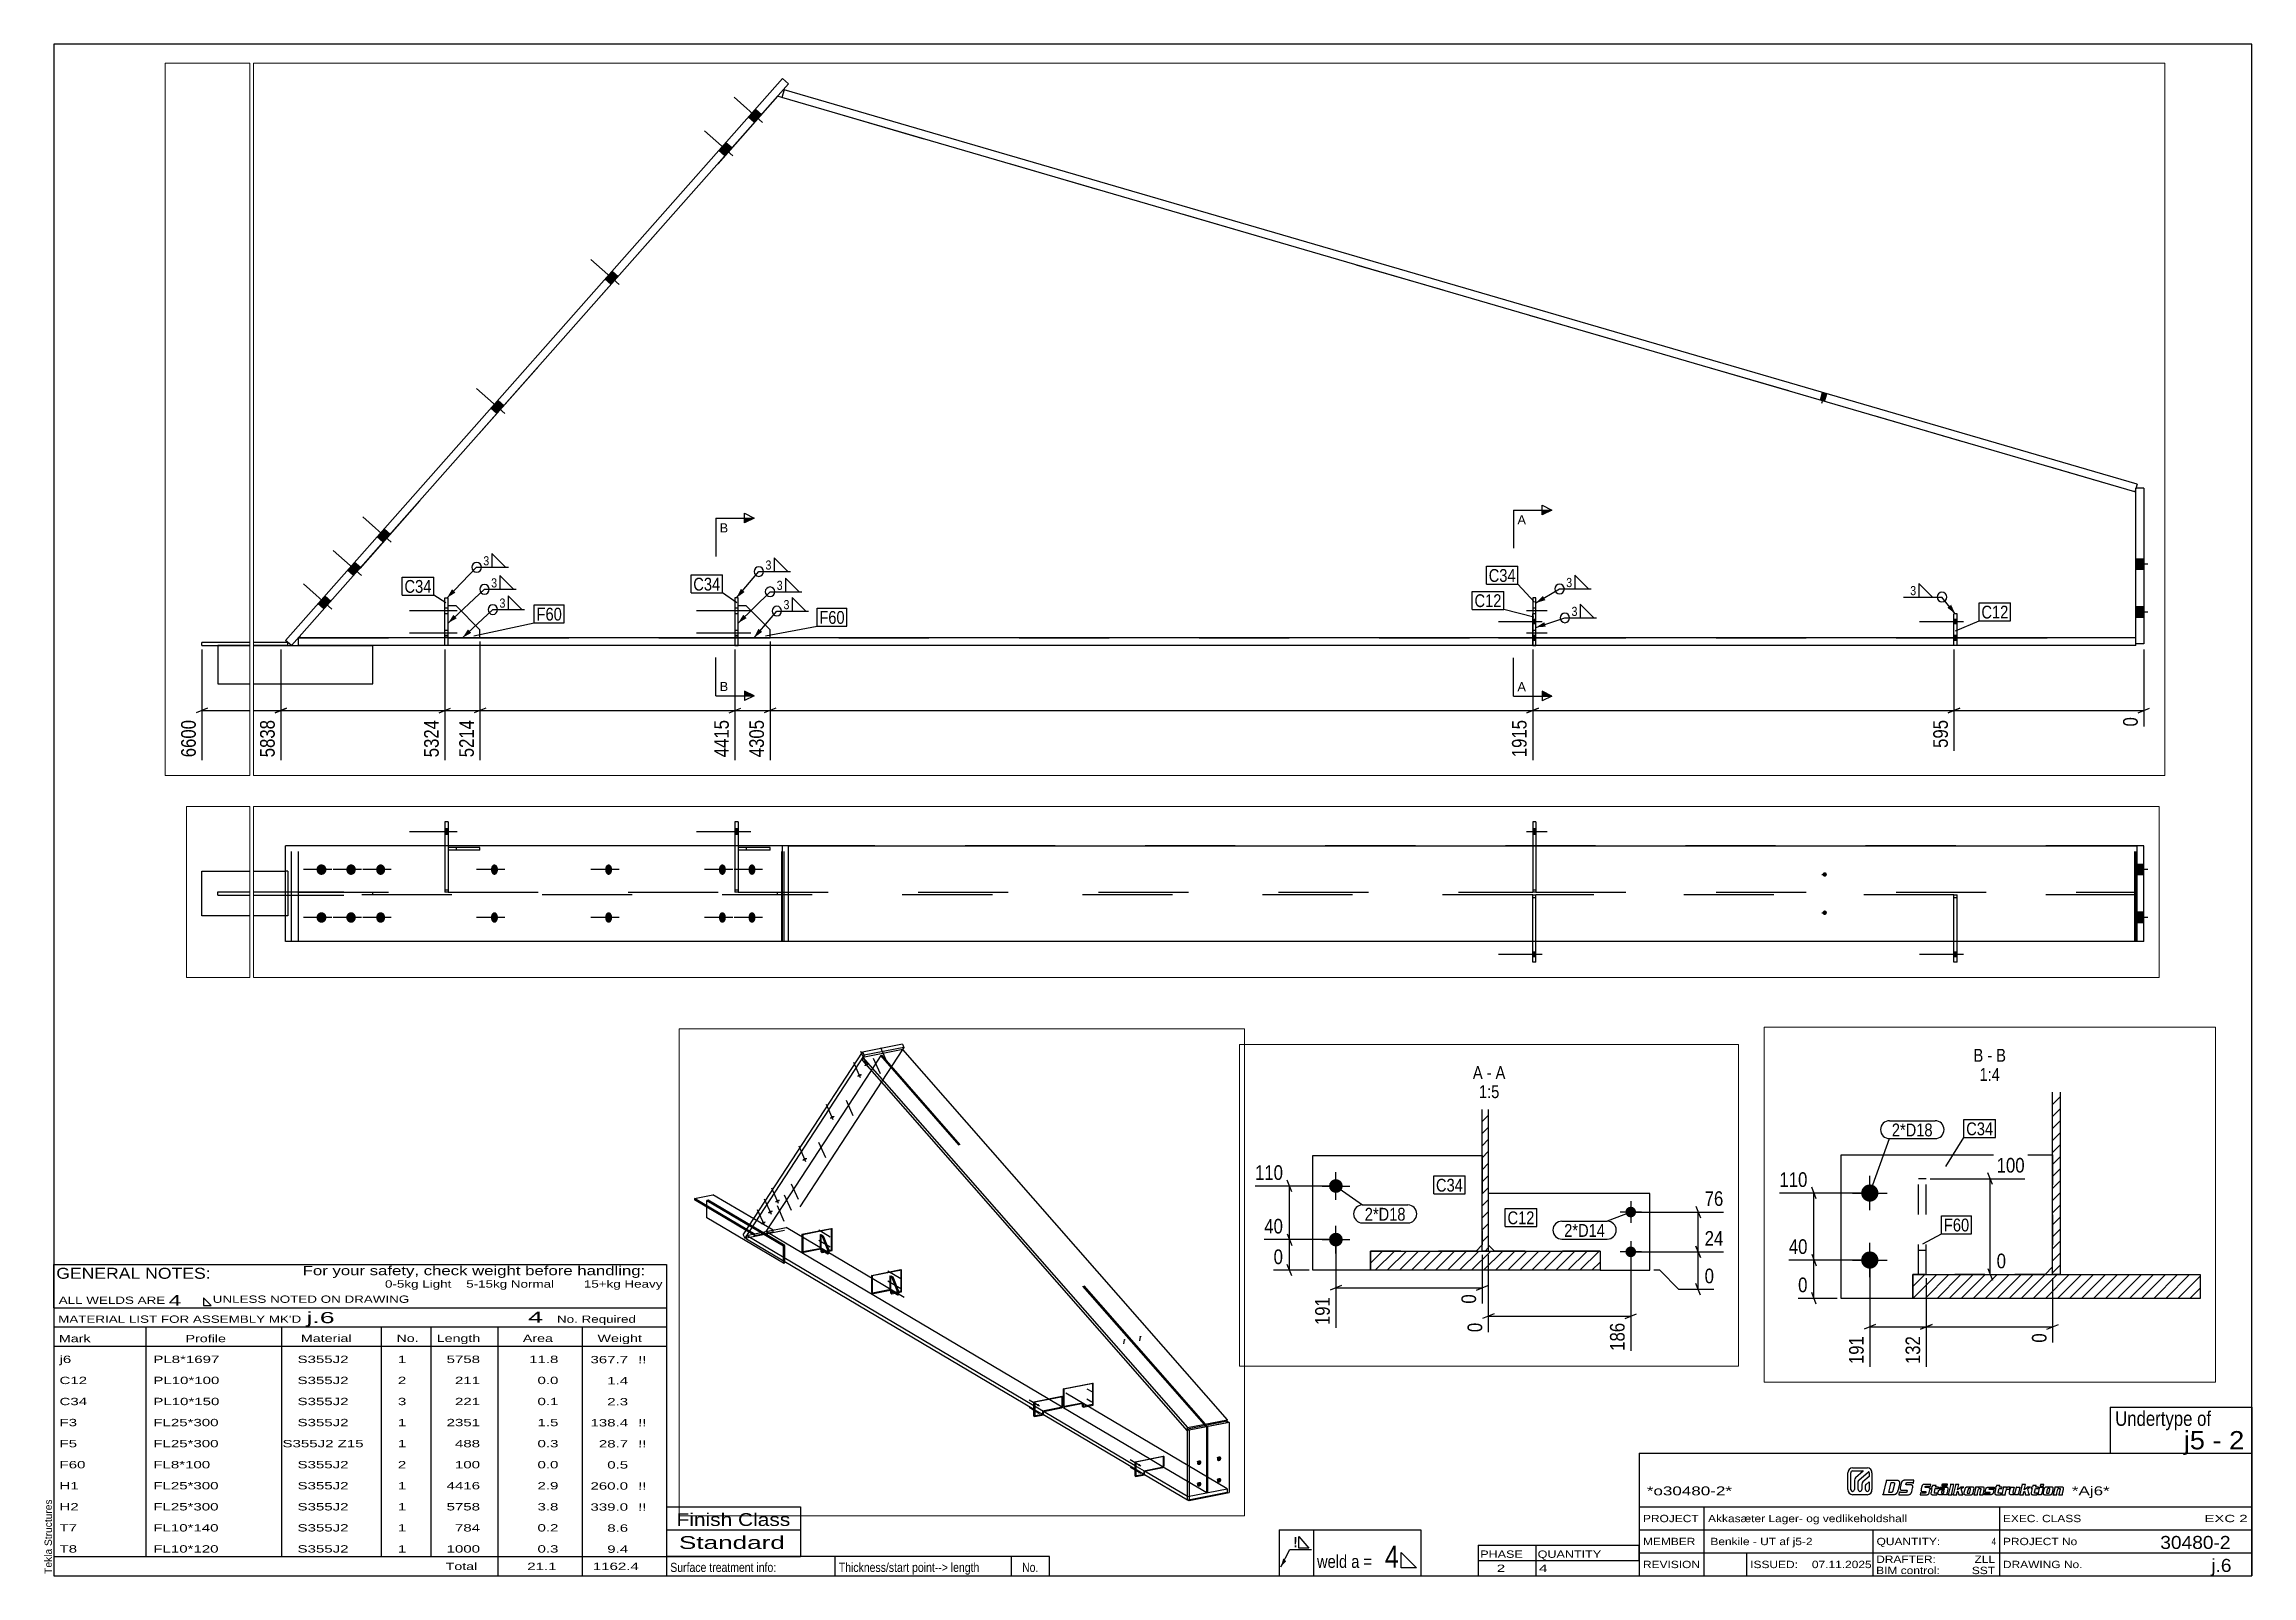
# Paper-space layout 'Layout1' of a CAD drawing. Header units: millimetres. Extents: x 2 to 579, y 5 to 405.
# The model-space entities are those that its viewports show. They can reach past a viewport. Long polylines and large blocks are cut down to what shows.
import ezdxf

# ---------------------------------------------------------------- set-up
doc = ezdxf.new("R2010")
doc.units = ezdxf.units.MM
doc.linetypes.add('DXK_LINE_DOT2', pattern=[3.9198, 1.9599, -1.9599])
for name, color, linetype in [('GRAPHICAL_OBJECTS', 7, 'Continuous'), ('MÅLSÆTNING', 7, 'Continuous'), ('STÅL', 7, 'Continuous'), ('TEKST', 7, 'Continuous')]:
    doc.layers.add(name, color=color, linetype=linetype)
doc.layers.add('Viewport layer', color=7, linetype='Continuous', plot=False)
doc.styles.add('Arial', font='ARIAL.TTF', dxfattribs={"height": 0.2})
doc.styles.add('Arial Narrow', font='ARIALN.TTF', dxfattribs={"height": 0.2})
doc.styles.add('Arial Narrow Bold', font='ARIALNB.TTF', dxfattribs={"height": 0.2})
doc.styles.add('Arial Rounded MT Bold', font='ARLRDBD.TTF', dxfattribs={"height": 0.2})
doc.styles.add('IDAutomationHC39M', font='IDAUTOMATIONHC39M.TTF', dxfattribs={"height": 0.2})

psp = doc.layouts.get("Layout1")

# ---------------------------------------------------------------- texts
at = {"layer": 'GRAPHICAL_OBJECTS', "color": 7}
for s, height, style, width, p in [('GENERAL NOTES:', 2.8633, 'Arial Narrow', 1.4, (5.65, 82.56)), ('ALL WELDS ARE', 1.9089, 'Arial Narrow', 1.6, (6.29, 76)), ('UNLESS NOTED ON DRAWING', 1.9089, 'Arial Narrow', 1.6, (46.52, 76.28)), ("MATERIAL LIST FOR ASSEMBLY MK'D", 1.9089, 'Arial Narrow', 1.6, (6.15, 71.06)), ('j.6', 2.912, 'Arial Rounded MT Bold', 1.794707, (70.97, 70.97)), ('4', 2.91, 'Arial Rounded MT Bold', 1.794707, (128.86, 71.06)), ('No. Required', 1.9089, 'Arial Narrow', 1.6, (136.41, 71.06)), ('Mark', 1.909, 'Arial Narrow', 1.7, (6.34, 66)), ('Profile', 1.909, 'Arial Narrow', 1.7, (39.41, 66)), ('Material', 1.909, 'Arial Narrow', 1.7, (69.54, 66.06)), ('No.', 1.909, 'Arial Narrow', 1.7, (94.5, 66.06)), ('Length', 1.909, 'Arial Narrow', 1.7, (105, 66.06)), ('Area', 1.909, 'Arial Narrow', 1.7, (127.5, 66.06)), ('Weight', 1.909, 'Arial Narrow', 1.7, (147, 66.06)), ('PHASE', 1.909, 'Arial Narrow', 1.5, (377.5, 9.69)), ('QUANTITY', 1.909, 'Arial Narrow', 1.5, (392.5, 9.69))]:
    psp.add_text(s, height=height, dxfattribs=dict(at, style=style, width=width)).set_placement(p)
at = {"layer": 'GRAPHICAL_OBJECTS', "color": 7, "linetype": 'Continuous'}
for s, height, style, width, p in [('For your safety, check weight before handling:  ', 2.3861, 'Arial Narrow', 1.6, (70, 83.5)), ('0-5kg Light    5-15kg Normal        15+kg Heavy', 1.9089, 'Arial Narrow', 1.6, (91.5, 80.25)), ('4', 2.86, 'Arial Narrow', 1.794707, (35, 75.5)), ('j6', 1.909, 'Arial Narrow', 1.794707, (6.5, 60.56)), ('PL8*1697', 1.909, 'Arial Narrow', 1.794707, (31, 60.56)), ('S355J2', 1.909, 'Arial Narrow', 1.794707, (68.66, 60.56)), ('1', 1.91, 'Arial Narrow', 1.794707, (94.86, 60.56)), ('5758', 1.909, 'Arial Narrow', 1.794707, (107.58, 60.56)), ('11.8', 1.909, 'Arial Narrow', 1.794707, (129.13, 60.56)), ('367.7', 1.909, 'Arial Narrow', 1.794707, (145.15, 60.5)), ('!!', 1.909, 'Arial Narrow', 1.794707, (157.6, 60.5)), ('C12', 1.909, 'Arial Narrow', 1.794707, (6.5, 55.06)), ('PL10*100', 1.909, 'Arial Narrow', 1.794707, (31, 55.06)), ('S355J2', 1.909, 'Arial Narrow', 1.794707, (68.66, 55.06)), ('2', 1.91, 'Arial Narrow', 1.794707, (94.86, 55.06)), ('211', 1.909, 'Arial Narrow', 1.794707, (109.77, 55.06)), ('0.0', 1.909, 'Arial Narrow', 1.794707, (131.32, 55.06)), ('1.4', 1.909, 'Arial Narrow', 1.794707, (149.53, 55)), ('C34', 1.909, 'Arial Narrow', 1.794707, (6.5, 49.56)), ('PL10*150', 1.909, 'Arial Narrow', 1.794707, (31, 49.56)), ('S355J2', 1.909, 'Arial Narrow', 1.794707, (68.66, 49.56)), ('3', 1.91, 'Arial Narrow', 1.794707, (94.86, 49.56)), ('221', 1.909, 'Arial Narrow', 1.794707, (109.77, 49.56)), ('0.1', 1.909, 'Arial Narrow', 1.794707, (131.32, 49.56)), ('2.3', 1.909, 'Arial Narrow', 1.794707, (149.53, 49.5)), ('F3', 1.909, 'Arial Narrow', 1.794707, (6.5, 44.06)), ('F5', 1.909, 'Arial Narrow', 1.794707, (6.5, 38.56)), ('FL25*300', 1.909, 'Arial Narrow', 1.794707, (31, 44.06)), ('FL25*300', 1.909, 'Arial Narrow', 1.794707, (31, 38.56)), ('S355J2 Z15', 1.909, 'Arial Narrow', 1.794707, (64.73, 38.56)), ('S355J2', 1.909, 'Arial Narrow', 1.794707, (68.66, 44.06)), ('1', 1.91, 'Arial Narrow', 1.794707, (94.86, 44.06)), ('1', 1.91, 'Arial Narrow', 1.794707, (94.86, 38.56)), ('2351', 1.909, 'Arial Narrow', 1.794707, (107.58, 44.06)), ('488', 1.909, 'Arial Narrow', 1.794707, (109.77, 38.56)), ('0.3', 1.909, 'Arial Narrow', 1.794707, (131.32, 38.56)), ('1.5', 1.909, 'Arial Narrow', 1.794707, (131.32, 44.06)), ('138.4', 1.909, 'Arial Narrow', 1.794707, (145.15, 44)), ('28.7', 1.909, 'Arial Narrow', 1.794707, (147.34, 38.5)), ('!!', 1.909, 'Arial Narrow', 1.794707, (157.6, 44)), ('!!', 1.909, 'Arial Narrow', 1.794707, (157.6, 38.5)), ('j5 - 2', 4.772, 'Arial Narrow', 1.3, (561.22, 38.01)), ('F60', 1.909, 'Arial Narrow', 1.794707, (6.5, 33.06)), ('FL8*100', 1.909, 'Arial Narrow', 1.794707, (31, 33.06)), ('S355J2', 1.909, 'Arial Narrow', 1.794707, (68.66, 33.06)), ('2', 1.91, 'Arial Narrow', 1.794707, (94.86, 33.06)), ('100', 1.909, 'Arial Narrow', 1.794707, (109.77, 33.06)), ('0.0', 1.909, 'Arial Narrow', 1.794707, (131.32, 33.06)), ('0.5', 1.909, 'Arial Narrow', 1.794707, (149.53, 33)), ('H1', 1.909, 'Arial Narrow', 1.794707, (6.5, 27.56)), ('FL25*300', 1.909, 'Arial Narrow', 1.794707, (31, 27.56)), ('S355J2', 1.909, 'Arial Narrow', 1.794707, (68.66, 27.56)), ('1', 1.91, 'Arial Narrow', 1.794707, (94.86, 27.56)), ('4416', 1.909, 'Arial Narrow', 1.794707, (107.58, 27.56)), ('2.9', 1.909, 'Arial Narrow', 1.794707, (131.32, 27.56)), ('260.0', 1.909, 'Arial Narrow', 1.794707, (145.15, 27.5)), ('!!', 1.909, 'Arial Narrow', 1.794707, (157.6, 27.5)), ('H2', 1.909, 'Arial Narrow', 1.794707, (6.5, 22.06)), ('FL25*300', 1.909, 'Arial Narrow', 1.794707, (31, 22.06)), ('S355J2', 1.909, 'Arial Narrow', 1.794707, (68.66, 22.06)), ('1', 1.91, 'Arial Narrow', 1.794707, (94.86, 22.06)), ('5758', 1.909, 'Arial Narrow', 1.794707, (107.58, 22.06)), ('3.8', 1.909, 'Arial Narrow', 1.794707, (131.32, 22.06)), ('339.0', 1.909, 'Arial Narrow', 1.794707, (145.15, 22)), ('!!', 1.909, 'Arial Narrow', 1.794707, (157.6, 22)), ('*o30480-2*', 2.333, 'IDAutomationHC39M', 1.425378, (421, 26)), ('*Aj6*', 2.333, 'IDAutomationHC39M', 1.425378, (532, 26.01)), ('T7', 1.909, 'Arial Narrow', 1.794707, (6.5, 16.56)), ('FL10*140', 1.909, 'Arial Narrow', 1.794707, (31, 16.56)), ('S355J2', 1.909, 'Arial Narrow', 1.794707, (68.66, 16.56)), ('1', 1.91, 'Arial Narrow', 1.794707, (94.86, 16.56)), ('784', 1.909, 'Arial Narrow', 1.794707, (109.77, 16.56)), ('0.2', 1.909, 'Arial Narrow', 1.794707, (131.32, 16.56)), ('8.6', 1.909, 'Arial Narrow', 1.794707, (149.53, 16.5)), ('Finish Class', 3.3405, 'Arial Narrow', 1.425378, (167.62, 18)), ('PROJECT', 1.909, 'Arial Narrow', 1.425378, (420, 19)), ('Akkasæter Lager- og vedlikeholdshall', 1.9089, 'Arial Narrow', 1.425378, (437, 19)), ('EXEC. CLASS', 1.9089, 'Arial Narrow', 1.425378, (514, 19)), ('EXC 2', 1.909, 'Arial Narrow', 1.780292, (566.64, 19)), ('T8', 1.909, 'Arial Narrow', 1.794707, (6.5, 11.06)), ('FL10*120', 1.909, 'Arial Narrow', 1.794707, (31, 11.06)), ('S355J2', 1.909, 'Arial Narrow', 1.794707, (68.66, 11.06)), ('1', 1.91, 'Arial Narrow', 1.794707, (94.86, 11.06)), ('1000', 1.909, 'Arial Narrow', 1.794707, (107.58, 11.06)), ('0.3', 1.909, 'Arial Narrow', 1.794707, (131.32, 11.06)), ('9.4', 1.909, 'Arial Narrow', 1.794707, (149.53, 11)), ('Standard', 3.34, 'Arial Narrow', 1.780292, (168.26, 12)), ('MEMBER', 1.909, 'Arial Narrow', 1.425378, (420, 13)), ('Benkile - UT af j5-2', 1.9089, 'Arial Narrow', 1.42538, (437.61, 13)), ('QUANTITY:', 1.909, 'Arial Narrow', 1.425378, (481, 13)), ('PROJECT No', 1.909, 'Arial Narrow', 1.425378, (514, 13)), ('30480-2', 3.397, 'Arial Rounded MT Bold', 1.1, (555.09, 12)), ('Total', 1.909, 'Arial Narrow', 1.7, (107.33, 6.5)), ('21.1', 1.909, 'Arial Narrow', 1.794707, (128.64, 6.5)), ('1162.4', 1.909, 'Arial Narrow', 1.794707, (145.77, 6.5)), ('2', 1.91, 'Arial Narrow', 1.794707, (381.82, 6)), ('4', 1.91, 'Arial Narrow', 1.794707, (392.86, 6)), ('REVISION', 1.909, 'Arial Narrow', 1.425378, (420, 7)), ('ISSUED:', 1.909, 'Arial Narrow', 1.425378, (448, 7)), ('07.11.2025', 1.909, 'Arial Narrow', 1.425378, (464.11, 7)), ('DRAFTER:', 1.909, 'Arial Narrow', 1.425378, (480.91, 8.35)), ('BIM control:', 1.9089, 'Arial Narrow', 1.425378, (480.9, 5.44)), ('SST', 1.909, 'Arial Narrow', 1.425378, (505.88, 5.43)), ('ZLL', 1.909, 'Arial Narrow', 1.425378, (506.58, 8.35)), ('DRAWING No.', 1.9089, 'Arial Narrow', 1.425378, (514, 7)), ('j.6', 3.397, 'Arial Rounded MT Bold', 1.1, (568.4, 6))]:
    psp.add_text(s, height=height, dxfattribs=dict(at, style=style, width=width)).set_placement(p)
at = {"layer": 'GRAPHICAL_OBJECTS', "color": 7, "linetype": 'Continuous', "style": 'Arial Narrow'}
for s, height, p in [('Undertype of ', 3.8177, (543.31, 44.14)), ('4', 5.73, (352.61, 7.11)), ('4', 1.91, (511.03, 13)), ('Surface treatment info:', 2.3861, (166, 6)), ('Thickness/start point--> length', 2.3861, (210, 6)), ('weld a =', 3.34, (334.88, 7.06))]:
    psp.add_text(s, height=height, dxfattribs=at).set_placement(p)
at = {"layer": 'GRAPHICAL_OBJECTS', "color": 174, "linetype": 'Continuous', "style": 'Arial'}
psp.add_text('Tekla Structures', height=1.9102, rotation=90, dxfattribs=at).set_placement((4.5, 5.5))
at = {"layer": 'GRAPHICAL_OBJECTS', "color": 2, "linetype": 'Continuous', "style": 'Arial Narrow Bold', "width": 0.99921}
psp.add_text('!', height=2.73, dxfattribs=at).set_placement((328.73, 12.42))
at = {"layer": 'GRAPHICAL_OBJECTS', "color": 7, "style": 'Arial Narrow'}
psp.add_text('No.', height=2.386, dxfattribs=at).set_placement((257.87, 6))

msp = doc.modelspace()

# ---------------------------------------------------------------- hatches: boundary and pattern name
at = {"layer": 'STÅL', "linetype": 'Continuous'}
for points in [[(40897.8, 2951.9), (40901, 2953.1), (40904.1, 2954.1), (40907.1, 2954.7), (40909.8, 2954.9), (40912.1, 2954.8), (40913.9, 2954.2), (40915.1, 2953.4), (40915.6, 2952.1), (40915.5, 2950.7), (40914.7, 2949), (40913.2, 2947.2), (40911.3, 2945.4), (40908.8, 2943.5), (40906, 2941.8), (40902.9, 2940.3), (40899.7, 2939.1), (40896.5, 2938.1), (40893.5, 2937.5), (40890.8, 2937.3), (40888.5, 2937.4), (40886.8, 2938), (40885.6, 2938.8), (40885.1, 2940), (40885.2, 2941.5), (40886, 2943.2), (40887.4, 2945), (40889.4, 2946.8), (40891.8, 2948.7), (40894.7, 2950.4)], [(40851.4, 2880.8), (40854.6, 2882.1), (40857.7, 2883), (40860.7, 2883.6), (40863.4, 2883.9), (40865.7, 2883.7), (40867.5, 2883.2), (40868.7, 2882.3), (40869.2, 2881.1), (40869.1, 2879.6), (40868.3, 2877.9), (40866.9, 2876.2), (40864.9, 2874.3), (40862.4, 2872.5), (40859.6, 2870.8), (40856.5, 2869.3), (40853.3, 2868), (40850.1, 2867), (40847.1, 2866.4), (40844.4, 2866.2), (40842.2, 2866.4), (40840.4, 2866.9), (40839.2, 2867.8), (40838.7, 2869), (40838.8, 2870.5), (40839.6, 2872.1), (40841, 2873.9), (40843, 2875.8), (40845.5, 2877.6), (40848.3, 2879.3)], [(40673.1, 2607.8), (40676.3, 2609), (40679.5, 2610), (40682.5, 2610.6), (40685.2, 2610.8), (40687.5, 2610.7), (40689.2, 2610.1), (40690.4, 2609.3), (40691, 2608), (40690.8, 2606.6), (40690, 2604.9), (40688.6, 2603.1), (40686.6, 2601.3), (40684.2, 2599.4), (40681.3, 2597.7), (40678.3, 2596.2), (40675.1, 2595), (40671.9, 2594), (40668.9, 2593.4), (40666.2, 2593.2), (40663.9, 2593.3), (40662.1, 2593.9), (40661, 2594.7), (40660.4, 2595.9), (40660.6, 2597.4), (40661.4, 2599.1), (40662.8, 2600.9), (40664.8, 2602.7), (40667.2, 2604.6), (40670.1, 2606.3)], [(40494.2, 2333.7), (40497.4, 2335), (40500.6, 2335.9), (40503.6, 2336.5), (40506.3, 2336.8), (40508.6, 2336.6), (40510.3, 2336.1), (40511.5, 2335.2), (40512.1, 2334), (40511.9, 2332.5), (40511.1, 2330.8), (40509.7, 2329), (40507.7, 2327.2), (40505.3, 2325.4), (40502.4, 2323.7), (40499.3, 2322.2), (40496.2, 2320.9), (40493, 2319.9), (40490, 2319.3), (40487.3, 2319.1), (40485, 2319.3), (40483.2, 2319.8), (40482.1, 2320.7), (40481.5, 2321.9), (40481.7, 2323.4), (40482.4, 2325), (40483.9, 2326.8), (40485.8, 2328.7), (40488.3, 2330.5), (40491.1, 2332.2)], [(2361.4, 2046.4), (2383.3, 2071.1), (2364.5, 2087.6), (2342.7, 2062.9)], [(2361.4, 2046.4), (2383.3, 2071.1), (2364.5, 2087.6), (2342.7, 2062.9)], [(40316, 2060.7), (40319.2, 2061.9), (40322.3, 2062.9), (40325.3, 2063.5), (40328, 2063.7), (40330.3, 2063.6), (40332.1, 2063), (40333.3, 2062.1), (40333.8, 2060.9), (40333.7, 2059.5), (40332.9, 2057.8), (40331.5, 2056), (40329.5, 2054.1), (40327, 2052.3), (40324.2, 2050.6), (40321.1, 2049.1), (40317.9, 2047.9), (40314.7, 2046.9), (40311.7, 2046.3), (40309, 2046.1), (40306.8, 2046.2), (40305, 2046.7), (40303.8, 2047.6), (40303.3, 2048.8), (40303.4, 2050.3), (40304.2, 2052), (40305.6, 2053.8), (40307.6, 2055.6), (40310.1, 2057.4), (40312.9, 2059.1)], [(40269.6, 1989.6), (40272.8, 1990.9), (40276, 1991.8), (40279, 1992.4), (40281.7, 1992.7), (40283.9, 1992.5), (40285.7, 1992), (40286.9, 1991.1), (40287.4, 1989.9), (40287.3, 1988.4), (40286.5, 1986.7), (40285.1, 1984.9), (40283.1, 1983.1), (40280.6, 1981.3), (40277.8, 1979.6), (40274.7, 1978.1), (40271.5, 1976.8), (40268.4, 1975.8), (40265.4, 1975.2), (40262.7, 1975), (40260.4, 1975.2), (40258.6, 1975.7), (40257.4, 1976.6), (40256.9, 1977.8), (40257, 1979.3), (40257.8, 1980.9), (40259.2, 1982.7), (40261.2, 1984.6), (40263.7, 1986.4), (40266.5, 1988.1)], [(2268.6, 1941.5), (2290.5, 1966.2), (2271.8, 1982.8), (2249.9, 1958.1)], [(2268.6, 1941.5), (2290.5, 1966.2), (2271.8, 1982.8), (2249.9, 1958.1)], [(40223.2, 1918.6), (40226.4, 1919.8), (40229.6, 1920.8), (40232.6, 1921.4), (40235.3, 1921.6), (40237.6, 1921.5), (40239.3, 1920.9), (40240.5, 1920), (40241, 1918.8), (40240.9, 1917.4), (40240.1, 1915.7), (40238.7, 1913.9), (40236.7, 1912), (40234.2, 1910.2), (40231.4, 1908.5), (40228.3, 1907), (40225.1, 1905.7), (40222, 1904.8), (40219, 1904.2), (40216.3, 1903.9), (40214, 1904.1), (40212.2, 1904.6), (40211, 1905.5), (40210.5, 1906.7), (40210.6, 1908.2), (40211.4, 1909.9), (40212.9, 1911.7), (40214.8, 1913.5), (40217.3, 1915.3), (40220.1, 1917)], [(1912.1, 1538.6), (1934, 1563.3), (1915.3, 1579.9), (1893.4, 1555.1)], [(1912.1, 1538.6), (1934, 1563.3), (1915.3, 1579.9), (1893.4, 1555.1)], [(5721.9, 1196), (5708.5, 1199.9), (5701.5, 1175.9), (5714.9, 1172)], [(5721.9, 1196), (5708.5, 1199.9), (5701.5, 1175.9), (5714.9, 1172)], [(1554.3, 1134.1), (1576.2, 1158.9), (1557.5, 1175.4), (1535.6, 1150.7)], [(1554.3, 1134.1), (1576.2, 1158.9), (1557.5, 1175.4), (1535.6, 1150.7)], [(42584.1, 1145.8), (42582.7, 1146.1), (42581.3, 1146.6), (42580.2, 1147.2), (42579.2, 1147.9), (42578.4, 1148.7), (42578, 1149.6), (42577.8, 1150.4), (42578, 1151.2), (42578.4, 1151.9), (42579.1, 1152.6), (42580.1, 1153.1), (42581.2, 1153.4), (42582.5, 1153.6), (42584, 1153.6), (42585.4, 1153.5), (42586.8, 1153.1), (42588.2, 1152.6), (42589.3, 1152), (42590.3, 1151.3), (42591.1, 1150.5), (42591.5, 1149.7), (42591.7, 1148.8), (42591.5, 1148), (42591.1, 1147.3), (42590.4, 1146.7), (42589.4, 1146.2), (42588.3, 1145.8), (42587, 1145.6), (42585.5, 1145.6)], [(42688, 1166.3), (42686.6, 1166.6), (42685.3, 1167.1), (42684.1, 1167.7), (42683.1, 1168.4), (42682.4, 1169.2), (42681.9, 1170.1), (42681.7, 1170.9), (42681.9, 1171.7), (42682.3, 1172.4), (42683, 1173.1), (42684, 1173.6), (42685.1, 1173.9), (42686.5, 1174.1), (42687.9, 1174.1), (42689.3, 1174), (42690.8, 1173.6), (42692.1, 1173.2), (42693.3, 1172.6), (42694.2, 1171.8), (42695, 1171), (42695.4, 1170.2), (42695.6, 1169.4), (42695.5, 1168.6), (42695, 1167.8), (42694.3, 1167.2), (42693.4, 1166.7), (42692.2, 1166.3), (42690.9, 1166.2), (42689.5, 1166.1)], [(1197.8, 731.2), (1219.7, 755.9), (1201, 772.5), (1179.1, 747.8)], [(1197.8, 731.2), (1219.7, 755.9), (1201, 772.5), (1179.1, 747.8)], [(42014.8, 726.1), (42015.6, 727.3), (42016.6, 728.3), (42017.8, 729.1), (42019, 729.6), (42020.3, 729.9), (42021.5, 729.8), (42022.7, 729.5), (42023.7, 728.9), (42024.6, 728), (42025.2, 727), (42025.6, 725.7), (42025.7, 724.4), (42025.6, 723), (42025.2, 721.6), (42024.6, 720.3), (42023.7, 719.1), (42022.7, 718.1), (42021.5, 717.3), (42020.3, 716.8), (42019, 716.5), (42017.8, 716.6), (42016.6, 716.9), (42015.6, 717.5), (42014.8, 718.4), (42014.1, 719.4), (42013.7, 720.7), (42013.6, 722), (42013.7, 723.4), (42014.1, 724.8)], [(6715.2, 645), (6715.2, 678), (6690.2, 678), (6690.2, 645)], [(6715.2, 645), (6715.2, 678), (6690.2, 678), (6690.2, 645)], [(42014.8, 677.2), (42015.6, 678.4), (42016.6, 679.4), (42017.8, 680.2), (42019, 680.7), (42020.3, 681), (42021.5, 681), (42022.7, 680.6), (42023.7, 680), (42024.6, 679.2), (42025.2, 678.1), (42025.6, 676.9), (42025.7, 675.5), (42025.6, 674.1), (42025.2, 672.7), (42024.6, 671.4), (42023.7, 670.2), (42022.7, 669.2), (42021.5, 668.4), (42020.3, 667.9), (42019, 667.7), (42017.8, 667.7), (42016.6, 668), (42015.6, 668.6), (42014.8, 669.5), (42014.1, 670.6), (42013.7, 671.8), (42013.6, 673.1), (42013.7, 674.5), (42014.1, 675.9)], [(1105.1, 626.3), (1126.9, 651.1), (1108.2, 667.6), (1086.3, 642.9)], [(1105.1, 626.3), (1126.9, 651.1), (1108.2, 667.6), (1086.3, 642.9)], [(1012.3, 521.5), (1034.2, 546.2), (1015.4, 562.8), (993.6, 538.1)], [(1012.3, 521.5), (1034.2, 546.2), (1015.4, 562.8), (993.6, 538.1)], [(6715.2, 495), (6715.2, 528), (6690.2, 528), (6690.2, 495)], [(6715.2, 495), (6715.2, 528), (6690.2, 528), (6690.2, 495)], [(4800.2, 489.5), (4800.2, 475.5), (4810.2, 475.5), (4810.2, 489.5)], [(6120.2, 489.5), (6120.2, 475.5), (6130.2, 475.5), (6130.2, 489.5)], [(19308.5, 449), (19308.5, 467), (19298.5, 467), (19298.5, 449)], [(19308.5, 449), (19308.5, 467), (19298.5, 467), (19298.5, 449)], [(20217.5, 449), (20217.5, 467), (20207.5, 467), (20207.5, 449)], [(20217.5, 449), (20217.5, 467), (20207.5, 467), (20207.5, 449)], [(22717.5, 449), (22717.5, 467), (22707.5, 467), (22707.5, 449)], [(22717.5, 449), (22717.5, 467), (22707.5, 467), (22707.5, 449)], [(4800.2, 437.5), (4800.2, 423.5), (4810.2, 423.5), (4810.2, 437.5)], [(6120.2, 437.5), (6120.2, 423.5), (6130.2, 423.5), (6130.2, 437.5)], [(43190.1, 379.3), (43192.1, 382.1), (43194.5, 384.5), (43197.3, 386.3), (43200.2, 387.6), (43203.2, 388.2), (43206.1, 388.1), (43208.8, 387.3), (43211.2, 385.9), (43213.2, 383.8), (43214.7, 381.3), (43215.6, 378.4), (43216, 375.3), (43215.6, 372), (43214.7, 368.7), (43213.2, 365.6), (43211.2, 362.8), (43208.8, 360.4), (43206.1, 358.6), (43203.1, 357.3), (43200.2, 356.7), (43197.2, 356.8), (43194.5, 357.6), (43192.1, 359.1), (43190.1, 361.1), (43188.6, 363.6), (43187.7, 366.5), (43187.4, 369.7), (43187.7, 372.9), (43188.6, 376.2)], [(18927.4, 338), (18927.1, 334.6), (18926.1, 331.3), (18924.4, 328.3), (18922.3, 325.7), (18919.6, 323.7), (18916.7, 322.3), (18913.5, 321.6), (18910.2, 321.6), (18907, 322.3), (18904.1, 323.7), (18901.4, 325.7), (18899.3, 328.3), (18897.6, 331.3), (18896.6, 334.6), (18896.3, 338), (18896.6, 341.4), (18897.6, 344.7), (18899.3, 347.7), (18901.4, 350.3), (18904.1, 352.3), (18907, 353.7), (18910.2, 354.4), (18913.5, 354.4), (18916.7, 353.7), (18919.6, 352.3), (18922.3, 350.3), (18924.4, 347.7), (18926.1, 344.7), (18927.1, 341.4)], [(19019.5, 338), (19019.2, 334.6), (19018.2, 331.3), (19016.7, 328.3), (19014.6, 325.7), (19012.1, 323.7), (19009.2, 322.3), (19006.2, 321.6), (19003.1, 321.6), (19000, 322.3), (18997.2, 323.7), (18994.6, 325.7), (18992.6, 328.3), (18991, 331.3), (18990, 334.6), (18989.7, 338), (18990, 341.4), (18991, 344.7), (18992.6, 347.7), (18994.6, 350.3), (18997.2, 352.3), (19000, 353.7), (19003.1, 354.4), (19006.2, 354.4), (19009.2, 353.7), (19012.1, 352.3), (19014.6, 350.3), (19016.7, 347.7), (19018.2, 344.7), (19019.2, 341.4)], [(19111.4, 338), (19111.1, 334.6), (19110.2, 331.3), (19108.8, 328.3), (19106.8, 325.7), (19104.4, 323.7), (19101.7, 322.3), (19098.8, 321.6), (19095.9, 321.6), (19093, 322.3), (19090.3, 323.7), (19088, 325.7), (19086, 328.3), (19084.5, 331.3), (19083.6, 334.6), (19083.3, 338), (19083.6, 341.4), (19084.5, 344.7), (19086, 347.7), (19088, 350.3), (19090.3, 352.3), (19093, 353.7), (19095.9, 354.4), (19098.8, 354.4), (19101.7, 353.7), (19104.4, 352.3), (19106.8, 350.3), (19108.8, 347.7), (19110.2, 344.7), (19111.1, 341.4)], [(19464.8, 338), (19464.6, 334.6), (19463.9, 331.3), (19462.7, 328.3), (19461.2, 325.7), (19459.3, 323.7), (19457.2, 322.3), (19455, 321.6), (19452.7, 321.6), (19450.5, 322.3), (19448.4, 323.7), (19446.6, 325.7), (19445, 328.3), (19443.9, 331.3), (19443.2, 334.6), (19442.9, 338), (19443.2, 341.4), (19443.9, 344.7), (19445, 347.7), (19446.6, 350.3), (19448.4, 352.3), (19450.5, 353.7), (19452.7, 354.4), (19455, 354.4), (19457.2, 353.7), (19459.3, 352.3), (19461.2, 350.3), (19462.7, 347.7), (19463.9, 344.7), (19464.6, 341.4)], [(19822.6, 338), (19822.4, 334.6), (19821.7, 331.3), (19820.5, 328.3), (19819, 325.7), (19817.2, 323.7), (19815.1, 322.3), (19812.8, 321.6), (19810.5, 321.6), (19808.3, 322.3), (19806.2, 323.7), (19804.4, 325.7), (19802.8, 328.3), (19801.7, 331.3), (19801, 334.6), (19800.8, 338), (19801, 341.4), (19801.7, 344.7), (19802.8, 347.7), (19804.4, 350.3), (19806.2, 352.3), (19808.3, 353.7), (19810.5, 354.4), (19812.8, 354.4), (19815.1, 353.7), (19817.2, 352.3), (19819, 350.3), (19820.5, 347.7), (19821.7, 344.7), (19822.4, 341.4)], [(20179.1, 338), (20178.9, 334.6), (20178.2, 331.3), (20177, 328.3), (20175.5, 325.7), (20173.6, 323.7), (20171.6, 322.3), (20169.3, 321.6), (20167, 321.6), (20164.8, 322.3), (20162.7, 323.7), (20160.9, 325.7), (20159.3, 328.3), (20158.2, 331.3), (20157.5, 334.6), (20157.2, 338), (20157.5, 341.4), (20158.2, 344.7), (20159.3, 347.7), (20160.9, 350.3), (20162.7, 352.3), (20164.8, 353.7), (20167, 354.4), (20169.3, 354.4), (20171.6, 353.7), (20173.6, 352.3), (20175.5, 350.3), (20177, 347.7), (20178.2, 344.7), (20178.9, 341.4)], [(20271.9, 338), (20271.6, 334.6), (20270.9, 331.3), (20269.8, 328.3), (20268.3, 325.7), (20266.4, 323.7), (20264.3, 322.3), (20262.1, 321.6), (20259.8, 321.6), (20257.6, 322.3), (20255.5, 323.7), (20253.6, 325.7), (20252.1, 328.3), (20251, 331.3), (20250.2, 334.6), (20250, 338), (20250.2, 341.4), (20251, 344.7), (20252.1, 347.7), (20253.6, 350.3), (20255.5, 352.3), (20257.6, 353.7), (20259.8, 354.4), (20262.1, 354.4), (20264.3, 353.7), (20266.4, 352.3), (20268.3, 350.3), (20269.8, 347.7), (20270.9, 344.7), (20271.6, 341.4)], [(24622.5, 321.5), (24622.5, 354.5), (24597.5, 354.5), (24597.5, 321.5)], [(24622.5, 321.5), (24622.5, 354.5), (24597.5, 354.5), (24597.5, 321.5)], [(43060.2, 353.7), (43062.2, 356.5), (43064.6, 358.8), (43067.4, 360.7), (43070.3, 361.9), (43073.3, 362.5), (43076.2, 362.4), (43078.9, 361.6), (43081.3, 360.2), (43083.3, 358.2), (43084.8, 355.7), (43085.7, 352.8), (43086.1, 349.6), (43085.7, 346.3), (43084.8, 343.1), (43083.3, 340), (43081.3, 337.2), (43078.9, 334.8), (43076.2, 332.9), (43073.2, 331.7), (43070.3, 331.1), (43067.3, 331.2), (43064.6, 332), (43062.2, 333.4), (43060.2, 335.4), (43058.7, 337.9), (43057.8, 340.8), (43057.5, 344), (43057.8, 347.3), (43058.7, 350.6)], [(23615.8, 323), (23616, 324.5), (23616.4, 325.8), (23617.1, 327.1), (23618, 328.2), (23619.2, 329.1), (23620.5, 329.7), (23621.8, 330), (23623.2, 330), (23624.6, 329.7), (23625.9, 329.1), (23627, 328.2), (23628, 327.1), (23628.7, 325.8), (23629.1, 324.5), (23629.3, 323), (23629.1, 321.5), (23628.7, 320.2), (23628, 318.9), (23627, 317.8), (23625.9, 316.9), (23624.6, 316.3), (23623.2, 316), (23621.8, 316), (23620.5, 316.3), (23619.2, 316.9), (23618, 317.8), (23617.1, 318.9), (23616.4, 320.2), (23616, 321.5)], [(42674.8, 335.1), (42675.6, 336.3), (42676.6, 337.3), (42677.8, 338.1), (42679, 338.6), (42680.3, 338.9), (42681.5, 338.8), (42682.7, 338.5), (42683.7, 337.9), (42684.6, 337), (42685.2, 336), (42685.6, 334.7), (42685.7, 333.4), (42685.6, 332), (42685.2, 330.6), (42684.6, 329.3), (42683.7, 328.1), (42682.7, 327.1), (42681.5, 326.3), (42680.3, 325.8), (42679, 325.5), (42677.8, 325.6), (42676.6, 325.9), (42675.6, 326.5), (42674.8, 327.4), (42674.1, 328.4), (42673.7, 329.7), (42673.6, 331), (42673.7, 332.4), (42674.1, 333.8)], [(42674.8, 286.2), (42675.6, 287.4), (42676.6, 288.4), (42677.8, 289.2), (42679, 289.8), (42680.3, 290), (42681.5, 290), (42682.7, 289.6), (42683.7, 289), (42684.6, 288.2), (42685.2, 287.1), (42685.6, 285.9), (42685.7, 284.5), (42685.6, 283.1), (42685.2, 281.8), (42684.6, 280.4), (42683.7, 279.3), (42682.7, 278.2), (42681.5, 277.5), (42680.3, 276.9), (42679, 276.7), (42677.8, 276.7), (42676.6, 277.1), (42675.6, 277.7), (42674.8, 278.5), (42674.1, 279.6), (42673.7, 280.8), (42673.6, 282.2), (42673.7, 283.5), (42674.1, 284.9)], [(30459.7, 244.2, -1), (30459.7, 226.2, -1)], [(43190.1, 238.4), (43192.1, 241.2), (43194.5, 243.5), (43197.3, 245.4), (43200.2, 246.6), (43203.2, 247.2), (43206.1, 247.1), (43208.8, 246.3), (43211.2, 244.9), (43213.2, 242.9), (43214.7, 240.4), (43215.6, 237.5), (43216, 234.3), (43215.6, 231), (43214.7, 227.8), (43213.2, 224.7), (43211.2, 221.9), (43208.8, 219.5), (43206.1, 217.6), (43203.1, 216.4), (43200.2, 215.8), (43197.2, 215.9), (43194.5, 216.7), (43192.1, 218.1), (43190.1, 220.1), (43188.6, 222.6), (43187.7, 225.5), (43187.4, 228.7), (43187.7, 232), (43188.6, 235.2)], [(23615.8, 203), (23616, 204.5), (23616.4, 205.8), (23617.1, 207.1), (23618, 208.2), (23619.2, 209.1), (23620.5, 209.7), (23621.8, 210), (23623.2, 210), (23624.6, 209.7), (23625.9, 209.1), (23627, 208.2), (23628, 207.1), (23628.7, 205.8), (23629.1, 204.5), (23629.3, 203), (23629.1, 201.5), (23628.7, 200.2), (23628, 198.9), (23627, 197.8), (23625.9, 196.9), (23624.6, 196.3), (23623.2, 196), (23621.8, 196), (23620.5, 196.3), (23619.2, 196.9), (23618, 197.8), (23617.1, 198.9), (23616.4, 200.2), (23616, 201.5)], [(30844.7, 194.2, -1), (30844.7, 208.2, -1)], [(43060.2, 212.7), (43062.2, 215.5), (43064.6, 217.9), (43067.4, 219.7), (43070.3, 221), (43073.3, 221.6), (43076.2, 221.5), (43078.9, 220.7), (43081.3, 219.3), (43083.3, 217.2), (43084.8, 214.7), (43085.7, 211.8), (43086.1, 208.7), (43085.7, 205.4), (43084.8, 202.1), (43083.3, 199), (43081.3, 196.2), (43078.9, 193.8), (43076.2, 192), (43073.2, 190.7), (43070.3, 190.1), (43067.3, 190.2), (43064.6, 191), (43062.2, 192.5), (43060.2, 194.5), (43058.7, 197), (43057.8, 199.9), (43057.5, 203), (43057.8, 206.3), (43058.7, 209.6)], [(18927.4, 188), (18927.1, 184.6), (18926.1, 181.3), (18924.4, 178.3), (18922.3, 175.7), (18919.6, 173.7), (18916.7, 172.3), (18913.5, 171.6), (18910.2, 171.6), (18907, 172.3), (18904.1, 173.7), (18901.4, 175.7), (18899.3, 178.3), (18897.6, 181.3), (18896.6, 184.6), (18896.3, 188), (18896.6, 191.4), (18897.6, 194.7), (18899.3, 197.7), (18901.4, 200.3), (18904.1, 202.3), (18907, 203.7), (18910.2, 204.4), (18913.5, 204.4), (18916.7, 203.7), (18919.6, 202.3), (18922.3, 200.3), (18924.4, 197.7), (18926.1, 194.7), (18927.1, 191.4)], [(19019.5, 188), (19019.2, 184.6), (19018.2, 181.3), (19016.7, 178.3), (19014.6, 175.7), (19012.1, 173.7), (19009.2, 172.3), (19006.2, 171.6), (19003.1, 171.6), (19000, 172.3), (18997.2, 173.7), (18994.6, 175.7), (18992.6, 178.3), (18991, 181.3), (18990, 184.6), (18989.7, 188), (18990, 191.4), (18991, 194.7), (18992.6, 197.7), (18994.6, 200.3), (18997.2, 202.3), (19000, 203.7), (19003.1, 204.4), (19006.2, 204.4), (19009.2, 203.7), (19012.1, 202.3), (19014.6, 200.3), (19016.7, 197.7), (19018.2, 194.7), (19019.2, 191.4)], [(19111.4, 188), (19111.1, 184.6), (19110.2, 181.3), (19108.8, 178.3), (19106.8, 175.7), (19104.4, 173.7), (19101.7, 172.3), (19098.8, 171.6), (19095.9, 171.6), (19093, 172.3), (19090.3, 173.7), (19088, 175.7), (19086, 178.3), (19084.5, 181.3), (19083.6, 184.6), (19083.3, 188), (19083.6, 191.4), (19084.5, 194.7), (19086, 197.7), (19088, 200.3), (19090.3, 202.3), (19093, 203.7), (19095.9, 204.4), (19098.8, 204.4), (19101.7, 203.7), (19104.4, 202.3), (19106.8, 200.3), (19108.8, 197.7), (19110.2, 194.7), (19111.1, 191.4)], [(19464.8, 188), (19464.6, 184.6), (19463.9, 181.3), (19462.7, 178.3), (19461.2, 175.7), (19459.3, 173.7), (19457.2, 172.3), (19455, 171.6), (19452.7, 171.6), (19450.5, 172.3), (19448.4, 173.7), (19446.6, 175.7), (19445, 178.3), (19443.9, 181.3), (19443.2, 184.6), (19442.9, 188), (19443.2, 191.4), (19443.9, 194.7), (19445, 197.7), (19446.6, 200.3), (19448.4, 202.3), (19450.5, 203.7), (19452.7, 204.4), (19455, 204.4), (19457.2, 203.7), (19459.3, 202.3), (19461.2, 200.3), (19462.7, 197.7), (19463.9, 194.7), (19464.6, 191.4)], [(19822.6, 188), (19822.4, 184.6), (19821.7, 181.3), (19820.5, 178.3), (19819, 175.7), (19817.2, 173.7), (19815.1, 172.3), (19812.8, 171.6), (19810.5, 171.6), (19808.3, 172.3), (19806.2, 173.7), (19804.4, 175.7), (19802.8, 178.3), (19801.7, 181.3), (19801, 184.6), (19800.8, 188), (19801, 191.4), (19801.7, 194.7), (19802.8, 197.7), (19804.4, 200.3), (19806.2, 202.3), (19808.3, 203.7), (19810.5, 204.4), (19812.8, 204.4), (19815.1, 203.7), (19817.2, 202.3), (19819, 200.3), (19820.5, 197.7), (19821.7, 194.7), (19822.4, 191.4)], [(20179.1, 188), (20178.9, 184.6), (20178.2, 181.3), (20177, 178.3), (20175.5, 175.7), (20173.6, 173.7), (20171.6, 172.3), (20169.3, 171.6), (20167, 171.6), (20164.8, 172.3), (20162.7, 173.7), (20160.9, 175.7), (20159.3, 178.3), (20158.2, 181.3), (20157.5, 184.6), (20157.2, 188), (20157.5, 191.4), (20158.2, 194.7), (20159.3, 197.7), (20160.9, 200.3), (20162.7, 202.3), (20164.8, 203.7), (20167, 204.4), (20169.3, 204.4), (20171.6, 203.7), (20173.6, 202.3), (20175.5, 200.3), (20177, 197.7), (20178.2, 194.7), (20178.9, 191.4)], [(20271.9, 188), (20271.6, 184.6), (20270.9, 181.3), (20269.8, 178.3), (20268.3, 175.7), (20266.4, 173.7), (20264.3, 172.3), (20262.1, 171.6), (20259.8, 171.6), (20257.6, 172.3), (20255.5, 173.7), (20253.6, 175.7), (20252.1, 178.3), (20251, 181.3), (20250.2, 184.6), (20250, 188), (20250.2, 191.4), (20251, 194.7), (20252.1, 197.7), (20253.6, 200.3), (20255.5, 202.3), (20257.6, 203.7), (20259.8, 204.4), (20262.1, 204.4), (20264.3, 203.7), (20266.4, 202.3), (20268.3, 200.3), (20269.8, 197.7), (20270.9, 194.7), (20271.6, 191.4)], [(24622.5, 171.5), (24622.5, 204.5), (24597.5, 204.5), (24597.5, 171.5)], [(24622.5, 171.5), (24622.5, 204.5), (24597.5, 204.5), (24597.5, 171.5)], [(48948.3, 206.6, -1), (48948.3, 188.6, -1)], [(30459.7, 174.2, -1), (30459.7, 156.2, -1)], [(30844.7, 142.2, -1), (30844.7, 156.2, -1)], [(48948.3, 136.6, -1), (48948.3, 118.6, -1)], [(22707.5, 80), (22707.5, 66), (22717.5, 66), (22717.5, 80)], [(22707.5, 80), (22707.5, 66), (22717.5, 66), (22717.5, 80)], [(24027.5, 80), (24027.5, 66), (24037.5, 66), (24037.5, 80)], [(24027.5, 80), (24027.5, 66), (24037.5, 66), (24037.5, 80)]]:
    msp.add_hatch(color=96, dxfattribs=at).paths.add_polyline_path(points)
h = msp.add_hatch(dxfattribs=at)
h.set_pattern_fill('', scale=3.5, style=0, pattern_type=0)
h.set_pattern_definition([(45, (30650.724, 335.015), (-7.8577, 7.8577), [])])
h.paths.add_polyline_path([(30658.7, 335), (30650.7, 335), (30650.7, 150.2), (30658.7, 150.2)])
h = msp.add_hatch(dxfattribs=at)
h.set_pattern_fill('', scale=2.8, style=0, pattern_type=0)
h.set_pattern_definition([(45, (49139.26, 302.771), (-6.2862, 6.2862), [])])
h.paths.add_polyline_path([(49147.3, 302.8), (49139.3, 302.8), (49139.3, 112.6), (49147.3, 112.6)])
h = msp.add_hatch(dxfattribs=at)
h.set_pattern_fill('', scale=3.5, style=0, pattern_type=0)
h.set_pattern_definition([(45, (30504.724, 150.222), (-7.85772, 7.85772), [])])
h.paths.add_polyline_path([(30804.7, 150.2), (30504.7, 150.2), (30504.7, 125.2), (30804.7, 125.2)])
h = msp.add_hatch(dxfattribs=at)
h.set_pattern_fill('', scale=2.8, style=0, pattern_type=0)
h.set_pattern_definition([(45, (48993.26, 112.622), (-6.28618, 6.28618), [])])
h.paths.add_polyline_path([(49293.3, 112.6), (48993.3, 112.6), (48993.3, 87.6), (49293.3, 87.6)])
at = {"layer": 'TEKST', "linetype": 'Continuous'}
for color, points in [(30, [(4830.2, 816.6), (4830.2, 831.6), (4860.2, 831.6)]), (30, [(2330.2, 791.2), (2330.2, 806.2), (2360.2, 806.2)]), (3, [(1424.4, 572.8), (1398.1, 556.5), (1413.6, 583.3)]), (3, [(2330.3, 574.5), (2305.2, 556.5), (2318.9, 584.2)]), (3, [(4839.8, 549.1), (4810.2, 540.3), (4832.2, 562)]), (3, [(6111.3, 534.7), (6124.1, 506.5), (6099.6, 525.3)]), (3, [(1428.3, 492.1), (1401.2, 477.2), (1418.1, 503.1)]), (3, [(2336.9, 492.8), (2310.2, 477.2), (2326.4, 503.6)]), (3, [(4841, 466), (4810.2, 463.7), (4836.4, 480.2)]), (3, [(1473.8, 446.4), (1446.7, 431.5), (1463.6, 457.4)]), (3, [(2385.3, 449.4), (2360, 431.5), (2373.9, 459.2)]), (30, [(2330.2, 249.1), (2330.2, 264.1), (2360.2, 249.1)]), (30, [(4830.2, 248.4), (4830.2, 263.4), (4860.2, 248.4)])]:
    msp.add_hatch(color=color, dxfattribs=at).paths.add_polyline_path(points)

# ---------------------------------------------------------------- linework, layer by layer
at = {"layer": 'MÅLSÆTNING', "color": 7, "linetype": 'Continuous'}
for p, q in [((1501.2, 419.5), (1501.2, 48)), ((1501.2, 419.5), (1501.2, 48)), ((2410.2, 419.5), (2410.2, 48)), ((115.2, 394.5), (115.2, 48)), ((877.2, 394.5), (877.2, 48)), ((877.2, 394.5), (877.2, 48)), ((1391.2, 394.5), (1391.2, 48)), ((2300.2, 394.5), (2300.2, 48)), ((2300.2, 394.5), (2300.2, 48)), ((4800.2, 394.5), (4800.2, 48)), ((4800.2, 394.5), (4800.2, 48)), ((6120.2, 394.5), (6120.2, 77.2)), ((6715.2, 394.5), (6715.2, 153.2)), ((30454.7, 235.2), (30354.1, 235.2)), ((30402.1, 227.7), (30396.1, 242.7)), ((30399.1, 165.2), (30399.1, 235.2)), ((133.2, 210.1), (97.2, 195.7)), ((895.2, 210.1), (859.2, 195.7)), ((859.2, 195.7), (895.2, 210.1)), ((1373.2, 195.7), (1409.2, 210.1)), ((1373.2, 195.7), (1409.2, 210.1)), ((1519.2, 210.1), (1483.2, 195.7)), ((1519.2, 210.1), (1483.2, 195.7)), ((2282.2, 195.7), (2318.2, 210.1)), ((2282.2, 195.7), (2318.2, 210.1)), ((2428.2, 210.1), (2392.2, 195.7)), ((2428.2, 210.1), (2392.2, 195.7)), ((4818.2, 210.1), (4782.2, 195.7)), ((4782.2, 195.7), (4818.2, 210.1)), ((6102.2, 195.7), (6138.2, 210.1)), ((6138.2, 210.1), (6102.2, 195.7)), ((6697.2, 195.7), (6733.2, 210.1)), ((30929.7, 208.7), (30935.7, 193.7)), ((49011.3, 212.6), (49110.1, 212.6)), ((49076.4, 206.6), (49071.6, 218.6)), ((49074, 112.6), (49074, 212.6)), ((115.2, 202.9), (877.2, 202.9)), ((877.2, 202.9), (1391.2, 202.9)), ((1391.2, 202.9), (1501.2, 202.9)), ((1501.2, 202.9), (2300.2, 202.9)), ((2300.2, 202.9), (2410.2, 202.9)), ((2410.2, 202.9), (4800.2, 202.9)), ((4800.2, 202.9), (6120.2, 202.9)), ((6120.2, 202.9), (6715.2, 202.9)), ((30849.7, 201.2), (30965.6, 201.2)), ((48944.3, 197.6), (48853.9, 197.6)), ((48892.4, 191.6), (48887.6, 203.6)), ((48890, 127.6), (48890, 197.6)), ((30454.7, 165.2), (30366.2, 165.2)), ((30454.7, 165.2), (30366.2, 165.2)), ((30396.1, 172.7), (30402.1, 157.7)), ((30396.1, 172.7), (30402.1, 157.7)), ((30399.1, 125.2), (30399.1, 165.2)), ((30459.7, 160.2), (30459.7, 50)), ((30650.7, 145.2), (30650.7, 81.6)), ((30658.7, 145.2), (30658.7, 44.4)), ((30844.7, 144.2), (30844.7, 20)), ((30849.7, 149.2), (30965.6, 149.2)), ((30929.7, 156.7), (30935.7, 141.7)), ((30932.7, 100.2), (30932.7, 149.2)), ((30424.7, 125.2), (30378.4, 125.2)), ((30402.1, 117.7), (30396.1, 132.7)), ((30882.7, 125.2), (30874.7, 125.2)), ((30907.7, 100.2), (30882.7, 125.2)), ((48944.3, 127.6), (48863.7, 127.6)), ((48944.3, 127.6), (48863.7, 127.6)), ((48887.6, 133.6), (48892.4, 121.6)), ((48887.6, 133.6), (48892.4, 121.6)), ((48890, 87.6), (48890, 127.6)), ((48948.3, 123.6), (48948.3, 16)), ((49071.6, 118.6), (49076.4, 106.6)), ((30467.2, 105.3), (30452.2, 99.3)), ((30459.7, 102.3), (30650.7, 102.3)), ((30643.2, 99.3), (30658.2, 105.3)), ((30953.4, 100.2), (30907.7, 100.2)), ((30935.7, 92.7), (30929.7, 107.7)), ((48892.4, 81.6), (48887.6, 93.6)), ((49007.3, 108.6), (49007.3, 16)), ((49011.3, 112.6), (49090.6, 112.6)), ((49139.3, 108.6), (49139.3, 41.3)), ((48914.3, 87.6), (48873.4, 87.6)), ((30666.2, 68.1), (30651.2, 62.1)), ((30658.7, 65.1), (30844.7, 65.1)), ((30837.2, 62.1), (30852.2, 68.1)), ((48954.3, 60.3), (48942.3, 55.5)), ((48948.3, 57.9), (49007.3, 57.9)), ((49001.3, 55.5), (49013.3, 60.3)), ((49133.3, 55.5), (49145.3, 60.3))]:
    msp.add_line(p, q, dxfattribs=at)
at = {"layer": 'STÅL', "color": 2, "linetype": 'Continuous'}
for p, q in [((41133.9, 3079.3), (40874, 3028)), ((41133.9, 3079.3), (41143.2, 3058.2)), ((41136.1, 3044.4), (40876.3, 2993.1)), ((41143.2, 3058.2), (40883.4, 3006.9)), ((41143.2, 3058.2), (41134, 3044)), ((43255.9, 627.7), (41136.1, 3044.4)), ((40095.1, 1834.8), (40874, 3028)), ((40874, 3028), (40883.4, 3006.9)), ((40883.4, 3006.9), (40104.5, 1813.7)), ((40876.3, 2993.1), (40872.8, 2972.6)), ((40876.3, 2993.1), (42996.1, 576.4)), ((40872.8, 2972.6), (42992.6, 555.9)), ((40929.2, 2908.3), (40242, 1855.6)), ((891.9, 423.1), (2449.7, 2183.9)), ((2449.7, 2183.9), (2468.4, 2167.3)), ((910.6, 406.5), (2468.4, 2167.3)), ((2454.1, 2148.2), (2447.1, 2124.2)), ((6693.8, 912.8), (2454.1, 2148.2)), ((2447.1, 2124.2), (2433.7, 2128.1)), ((6686.8, 888.8), (2447.1, 2124.2)), ((39776.1, 2072.3), (39897.3, 2096.3)), ((40163.1, 1938.9), (39897.3, 2096.3)), ((40118, 1869.8), (39776.1, 2072.3)), ((39776.1, 2072.3), (39776.1, 2062.9)), ((40113.6, 1863), (39776.1, 2062.9)), ((39857.4, 1946.5), (39857.4, 2014.8)), ((40357.4, 1650.3), (39857.4, 1946.5)), ((40115.6, 1830.6), (40242, 1855.6)), ((42086.5, 762.9), (40242, 1855.6)), ((40095.1, 1834.8), (40104.5, 1813.7)), ((40115.6, 1807.1), (40115.6, 1830.6)), ((41993, 718.4), (40115.6, 1830.6)), ((40104.5, 1813.7), (40115.6, 1815.9)), ((41993, 694.9), (40115.6, 1807.1)), ((40357.4, 1650.3), (40357.4, 1663.9)), ((40357.4, 1650.3), (40366, 1652)), ((40366, 1652), (40366, 1658.7)), ((6693.8, 912.8), (6686.8, 888.8)), ((6690.2, 412.5), (6690.2, 900.5)), ((6715.2, 900.5), (6690.2, 900.5)), ((6715.2, 900.5), (6715.2, 412.5)), ((6690.2, 887.8), (6686.8, 888.8)), ((42746.5, 371.9), (42176.7, 709.5)), ((42653, 327.4), (42054.3, 682.1)), ((42653, 303.9), (42054.3, 658.6)), ((42996.1, 576.4), (43255.9, 627.7)), ((43254.1, 617.3), (43255.9, 627.7)), ((43254.1, 617.3), (42994.3, 566)), ((43266.6, 609.9), (43006.8, 558.6)), ((43254.1, 617.3), (43266.6, 609.9)), ((43266.6, 609.9), (43266.6, 151.3)), ((42992.6, 555.9), (42996.1, 576.4)), ((42994.3, 556.3), (42992.6, 555.9)), ((42994.3, 566), (43006.8, 558.6)), ((42994.3, 107.4), (42994.3, 566)), ((43006.8, 558.6), (43006.8, 100)), ((115.2, 406.5), (115.2, 416.5)), ((265.2, 416.5), (115.2, 416.5)), ((899.3, 416.5), (791.9, 416.5)), ((910.6, 406.5), (891.9, 423.1)), ((899.3, 406.5), (899.3, 416.5)), ((932.7, 406.5), (932.7, 431.5)), ((4800.2, 431.5), (932.7, 431.5)), ((6120.2, 431.5), (4810.2, 431.5)), ((6690.2, 431.5), (6130.2, 431.5)), ((6690.2, 406.5), (6690.2, 431.5)), ((115.2, 406.5), (265.2, 406.5)), ((165.2, 406.5), (165.2, 286.5)), ((791.9, 406.5), (899.3, 406.5)), ((899.3, 406.5), (932.7, 406.5)), ((4800.2, 406.5), (932.7, 406.5)), ((1165.2, 286.5), (1165.2, 406.5)), ((6120.2, 406.5), (4810.2, 406.5)), ((6690.2, 406.5), (6130.2, 406.5)), ((6715.2, 412.5), (6690.2, 412.5)), ((18799.2, 113), (18799.2, 413)), ((20357, 413), (18799.2, 413)), ((20375.7, 413), (20357, 413)), ((20357, 113), (20357, 413)), ((20375.7, 113), (20375.7, 413)), ((20375.7, 413), (24601.1, 413)), ((24622.5, 413), (24601.1, 413)), ((24601.1, 413), (24601.1, 113)), ((24622.5, 113), (24622.5, 413)), ((18022.5, 193), (18022.5, 333)), ((18022.5, 333), (18172.5, 333)), ((18699.2, 333), (18799.2, 333)), ((30650.7, 150.2), (30650.7, 335)), ((30658.7, 335), (30658.7, 150.2)), ((42994.3, 225.1), (42836.7, 318.5)), ((49139.3, 112.6), (49139.3, 302.8)), ((49147.3, 302.8), (49147.3, 112.6)), ((165.2, 286.5), (265.2, 286.5)), ((791.9, 286.5), (1165.2, 286.5)), ((42994.3, 125.3), (42714.3, 291.1)), ((42994.3, 101.8), (42714.3, 267.6)), ((18172.5, 193), (18022.5, 193)), ((18799.2, 193), (18699.2, 193)), ((30504.7, 150.2), (30804.7, 150.2)), ((30504.7, 125.2), (30504.7, 150.2)), ((30658.7, 150.2), (30650.7, 150.2)), ((30804.7, 150.2), (30804.7, 125.2)), ((43006.8, 100), (43266.6, 151.3)), ((30804.7, 125.2), (30504.7, 125.2)), ((42994.3, 101.8), (42994.3, 125.3)), ((20375.7, 113), (18799.2, 113)), ((24601.1, 113), (20375.7, 113)), ((24622.5, 113), (24601.1, 113)), ((42994.3, 107.4), (43006.8, 100)), ((43001.4, 103.2), (42994.3, 101.8)), ((48993.3, 112.6), (49293.3, 112.6)), ((48993.3, 87.6), (48993.3, 112.6)), ((49147.3, 112.6), (49139.3, 112.6)), ((49293.3, 112.6), (49293.3, 87.6)), ((49293.3, 87.6), (48993.3, 87.6))]:
    msp.add_line(p, q, dxfattribs=at)
at = {"layer": 'STÅL', "color": 96, "linetype": 'DXK_LINE_DOT2'}
for p, q in [((41037.3, 2955.7), (40992.8, 3056.2)), ((40991, 2884.7), (40946.4, 2985.1)), ((40812.7, 2611.6), (40768.2, 2712.1)), ((40633.8, 2337.5), (40589.2, 2438)), ((40455.6, 2064.5), (40411, 2165)), ((40409.2, 1993.4), (40364.6, 2093.9)), ((40362.8, 1922.4), (40318.2, 2022.9)), ((40588.1, 1866.6), (40663.1, 1822.1)), ((40588.1, 1800.8), (40663.1, 1756.4)), ((41038.1, 1600), (41123.1, 1549.6)), ((41038.1, 1534.2), (41123.1, 1483.8)), ((42338.1, 829.9), (42370.6, 810.6)), ((42338.1, 764.1), (42370.6, 744.8)), ((1280.2, 516.5), (1430.2, 516.5)), ((1391.2, 525.5), (1401.2, 525.5)), ((1391.2, 507.5), (1401.2, 507.5)), ((2180.2, 516.5), (2350.2, 516.5)), ((2300.2, 525.5), (2310.2, 525.5)), ((2300.2, 507.5), (2310.2, 507.5)), ((4780.2, 516.5), (4845.2, 516.5)), ((4800.2, 525.5), (4810.2, 525.5)), ((4800.2, 507.5), (4810.2, 507.5)), ((1280.2, 446.5), (1430.2, 446.5)), ((1391.2, 455.5), (1401.2, 455.5)), ((2180.2, 446.5), (2350.2, 446.5)), ((2300.2, 455.5), (2310.2, 455.5)), ((4780.2, 446.5), (4845.2, 446.5)), ((4800.2, 455.5), (4810.2, 455.5)), ((1391.2, 437.5), (1401.2, 437.5)), ((2300.2, 437.5), (2310.2, 437.5)), ((4800.2, 437.5), (4810.2, 437.5))]:
    msp.add_line(p, q, dxfattribs=at)
at = {"layer": 'STÅL', "color": 7, "linetype": 'DXK_LINE_DOT2'}
for p, q in [((41134, 3044), (40364.3, 1865)), ((40992.5, 3005.2), (40929.2, 2908.3)), ((40992.5, 3005.2), (40999.4, 3006.6)), ((43120.8, 579), (40992.5, 3005.2)), ((43127.7, 580.3), (40999.4, 3006.6)), ((2433.7, 2128.1), (932.7, 431.5)), ((6686.8, 888.8), (2447.1, 2124.2)), ((39866, 2061), (39857.4, 2059.3)), ((39857.4, 2014.8), (39857.4, 2059.3)), ((39857.4, 2059.3), (40357.4, 1763.1)), ((40366, 1764.8), (39866, 2061)), ((40289.4, 1864), (40163.1, 1938.9)), ((40168.1, 1840.1), (40118, 1869.8)), ((40242, 1855.6), (40375.4, 1881.9)), ((43254.1, 176.6), (40375.4, 1881.9)), ((40168.1, 1830.7), (40113.6, 1863)), ((40115.6, 1815.9), (40364.3, 1865)), ((40168.1, 1840.1), (40289.4, 1864)), ((40168.1, 1830.7), (40289.4, 1854.6)), ((40289.4, 1854.6), (40289.4, 1864)), ((40168.1, 1840.1), (40168.1, 1830.7)), ((40357.4, 1763.1), (40366, 1764.8)), ((40357.4, 1663.9), (40357.4, 1763.1)), ((40366, 1658.7), (40366, 1764.8)), ((6690.2, 431.5), (6690.2, 887.8)), ((42176.7, 709.5), (42086.5, 762.9)), ((42054.3, 682.1), (41993, 718.4)), ((42054.3, 658.6), (41993, 694.9)), ((43252.4, 607.2), (42994.3, 556.3)), ((43252.4, 607.2), (43254.1, 617.3)), ((43127.7, 580.3), (43120.8, 579)), ((43120.8, 150.2), (43120.8, 579)), ((43127.7, 151.6), (43127.7, 580.3)), ((932.7, 431.5), (4800.2, 431.5)), ((4810.2, 431.5), (4800.2, 431.5)), ((4810.2, 431.5), (6120.2, 431.5)), ((6130.2, 431.5), (6120.2, 431.5)), ((6130.2, 431.5), (6690.2, 431.5)), ((265.2, 406.5), (165.2, 406.5)), ((899.3, 406.5), (791.9, 406.5)), ((932.7, 406.5), (1165.2, 406.5)), ((4810.2, 406.5), (4800.2, 406.5)), ((6130.2, 406.5), (6120.2, 406.5)), ((18817.9, 113), (18817.9, 413)), ((20354.5, 413), (18840, 413)), ((18840, 113), (18840, 413)), ((20375.7, 413), (20354.5, 413)), ((20354.5, 113), (20354.5, 413)), ((20361.5, 113), (20361.5, 413)), ((24597.5, 413), (20375.7, 413)), ((24594.1, 113), (24594.1, 413)), ((24601.1, 413), (24597.5, 413)), ((24597.5, 113), (24597.5, 413)), ((42836.7, 318.5), (42746.5, 371.9)), ((18806.6, 333), (18799.2, 333)), ((18806.6, 333), (18806.6, 193)), ((42714.3, 291.1), (42653, 327.4)), ((42714.3, 267.6), (42653, 303.9)), ((18072.5, 258), (18072.5, 268)), ((18072.5, 268), (18172.5, 268)), ((18072.5, 258), (18172.5, 258)), ((18699.2, 268), (19072.5, 268)), ((18699.2, 258), (19072.5, 258)), ((18840, 267), (19298.5, 267)), ((22707.5, 259), (18840, 259)), ((19072.5, 258), (19072.5, 268)), ((19308.5, 267), (20207.5, 267)), ((20217.5, 267), (22707.5, 267)), ((20341, 259), (20341, 267)), ((22717.5, 267), (24597.5, 267)), ((24027.5, 259), (22717.5, 259)), ((24597.5, 259), (24037.5, 259)), ((43120.8, 150.2), (42994.3, 225.1)), ((18806.6, 193), (18799.2, 193)), ((42994.3, 125.3), (43254.1, 176.6)), ((43254.1, 176.6), (43254.1, 153.1)), ((43254.1, 153.1), (43001.4, 103.2)), ((20354.5, 113), (18840, 113)), ((20375.7, 113), (20354.5, 113)), ((24597.5, 113), (20375.7, 113)), ((24601.1, 113), (24597.5, 113))]:
    msp.add_line(p, q, dxfattribs=at)
at = {"layer": 'STÅL', "color": 96, "linetype": 'Continuous'}
for p, q in [((40907.4, 2930.1), (40862.9, 3030.5)), ((40861.1, 2859), (40816.5, 2959.5)), ((40682.8, 2586), (40638.2, 2686.4)), ((40503.9, 2311.9), (40459.3, 2412.4)), ((2386.6, 2046.1), (2297.4, 2125)), ((2386.6, 2046.1), (2297.4, 2125)), ((40325.7, 2038.8), (40281.1, 2139.3)), ((2383.3, 2071.1), (2364.5, 2087.6)), ((2383.3, 2071.1), (2364.5, 2087.6)), ((2361.4, 2046.4), (2342.7, 2062.9)), ((2361.4, 2046.4), (2342.7, 2062.9)), ((40279.3, 1967.8), (40234.7, 2068.3)), ((2293.8, 1941.3), (2204.7, 2020.1)), ((2293.8, 1941.3), (2204.7, 2020.1)), ((40232.9, 1896.7), (40188.3, 1997.2)), ((2290.5, 1966.2), (2271.8, 1982.8)), ((2290.5, 1966.2), (2271.8, 1982.8)), ((2268.6, 1941.5), (2249.9, 1958.1)), ((2268.6, 1941.5), (2249.9, 1958.1)), ((1937.3, 1538.3), (1848.2, 1617.2)), ((1937.3, 1538.3), (1848.2, 1617.2)), ((1934, 1563.3), (1915.3, 1579.9)), ((1934, 1563.3), (1915.3, 1579.9)), ((1912.1, 1538.6), (1893.4, 1555.1)), ((1912.1, 1538.6), (1893.4, 1555.1)), ((1579.5, 1133.9), (1490.4, 1212.8)), ((1579.5, 1133.9), (1490.4, 1212.8)), ((5701.5, 1175.9), (5708.5, 1199.9)), ((5701.5, 1175.9), (5708.5, 1199.9)), ((5706, 1166.2), (5715.2, 1197.9)), ((5706, 1166.2), (5715.2, 1197.9)), ((5714.9, 1172), (5721.9, 1196)), ((5714.9, 1172), (5721.9, 1196)), ((1576.2, 1158.9), (1557.5, 1175.4)), ((1576.2, 1158.9), (1557.5, 1175.4)), ((42684.1, 1143.1), (42688.7, 1170.1)), ((1554.3, 1134.1), (1535.6, 1150.7)), ((1554.3, 1134.1), (1535.6, 1150.7)), ((42580.1, 1122.6), (42584.8, 1149.6)), ((1223, 731), (1133.9, 809.8)), ((1223, 731), (1133.9, 809.8)), ((1219.7, 755.9), (1201, 772.5)), ((1219.7, 755.9), (1201, 772.5)), ((1197.8, 731.2), (1179.1, 747.8)), ((1197.8, 731.2), (1179.1, 747.8)), ((41960.9, 758), (42029.7, 717.3)), ((1130.2, 626.1), (1041.1, 705)), ((1130.2, 626.1), (1041.1, 705)), ((41960.9, 709.1), (42029.7, 668.4)), ((6715.2, 678), (6690.2, 678)), ((6715.2, 678), (6690.2, 678)), ((1126.9, 651.1), (1108.2, 667.6)), ((1126.9, 651.1), (1108.2, 667.6)), ((6727.7, 661.5), (6690.2, 661.5)), ((6727.7, 661.5), (6690.2, 661.5)), ((1105.1, 626.3), (1086.3, 642.9)), ((1105.1, 626.3), (1086.3, 642.9)), ((6715.2, 645), (6690.2, 645)), ((6715.2, 645), (6690.2, 645)), ((1037.5, 521.3), (948.3, 600.1)), ((1037.5, 521.3), (948.3, 600.1)), ((1034.2, 546.2), (1015.4, 562.8)), ((1034.2, 546.2), (1015.4, 562.8)), ((1012.3, 521.5), (993.6, 538.1)), ((1012.3, 521.5), (993.6, 538.1)), ((6715.2, 528), (6690.2, 528)), ((6715.2, 528), (6690.2, 528)), ((6727.7, 511.5), (6690.2, 511.5)), ((6727.7, 511.5), (6690.2, 511.5)), ((4800.2, 489.5), (4810.2, 489.5)), ((6120.2, 489.5), (6130.2, 489.5)), ((6715.2, 495), (6690.2, 495)), ((6715.2, 495), (6690.2, 495)), ((4692.7, 482.5), (4830.2, 482.5)), ((4800.2, 475.5), (4810.2, 475.5)), ((6012.7, 482.5), (6150.2, 482.5)), ((6120.2, 475.5), (6130.2, 475.5)), ((19298.5, 467), (19308.5, 467)), ((19298.5, 467), (19308.5, 467)), ((20207.5, 467), (20217.5, 467)), ((20207.5, 467), (20217.5, 467)), ((22707.5, 467), (22717.5, 467)), ((22707.5, 467), (22717.5, 467)), ((19187.5, 458), (19337.5, 458)), ((19187.5, 458), (19337.5, 458)), ((19298.5, 449), (19308.5, 449)), ((19298.5, 449), (19308.5, 449)), ((20087.5, 458), (20257.5, 458)), ((20087.5, 458), (20257.5, 458)), ((20207.5, 449), (20217.5, 449)), ((20207.5, 449), (20217.5, 449)), ((22687.5, 458), (22752.5, 458)), ((22687.5, 458), (22752.5, 458)), ((22707.5, 449), (22717.5, 449)), ((22707.5, 449), (22717.5, 449)), ((4692.7, 430.5), (4830.2, 430.5)), ((4800.2, 437.5), (4810.2, 437.5)), ((4800.2, 423.5), (4810.2, 423.5)), ((6012.7, 430.5), (6150.2, 430.5)), ((6120.2, 437.5), (6130.2, 437.5)), ((6120.2, 423.5), (6130.2, 423.5)), ((43207.9, 368.8), (43189.2, 379.9)), ((24622.5, 354.5), (24597.5, 354.5)), ((24622.5, 354.5), (24597.5, 354.5)), ((42620.9, 367), (42689.7, 326.3)), ((43078, 343.1), (43059.3, 354.2)), ((18944.8, 338), (18855.7, 338)), ((19037.6, 338), (18948.4, 338)), ((19130.3, 338), (19041.2, 338)), ((19486.8, 338), (19397.7, 338)), ((19844.6, 338), (19755.5, 338)), ((20201.1, 338), (20112, 338)), ((20293.9, 338), (20204.8, 338)), ((23613.3, 323), (23622.5, 323)), ((24635, 338), (24597.5, 338)), ((24635, 338), (24597.5, 338)), ((24622.5, 321.5), (24597.5, 321.5)), ((24622.5, 321.5), (24597.5, 321.5)), ((42620.9, 318.1), (42689.7, 277.4)), ((30441.7, 235.2), (30477.7, 235.2)), ((30459.7, 217.2), (30459.7, 253.2)), ((43207.9, 227.8), (43189.2, 238.9)), ((30844.7, 215.2), (30844.7, 187.2)), ((43078, 202.2), (43059.3, 213.3)), ((48948.3, 179.6), (48948.3, 215.6)), ((18944.8, 188), (18855.7, 188)), ((19037.6, 188), (18948.4, 188)), ((19130.3, 188), (19041.2, 188)), ((19486.8, 188), (19397.7, 188)), ((19844.6, 188), (19755.5, 188)), ((20201.1, 188), (20112, 188)), ((20293.9, 188), (20204.8, 188)), ((23613.3, 203), (23622.5, 203)), ((24622.5, 204.5), (24597.5, 204.5)), ((24622.5, 204.5), (24597.5, 204.5)), ((24635, 188), (24597.5, 188)), ((24635, 188), (24597.5, 188)), ((30858.7, 201.2), (30830.7, 201.2)), ((48930.3, 197.6), (48966.3, 197.6)), ((24622.5, 171.5), (24597.5, 171.5)), ((24622.5, 171.5), (24597.5, 171.5)), ((30441.7, 165.2), (30477.7, 165.2)), ((30459.7, 147.2), (30459.7, 183.2)), ((30844.7, 163.2), (30844.7, 135.2)), ((30858.7, 149.2), (30830.7, 149.2)), ((48948.3, 109.6), (48948.3, 145.6)), ((48930.3, 127.6), (48966.3, 127.6)), ((22600, 73), (22737.5, 73)), ((22600, 73), (22737.5, 73)), ((22707.5, 80), (22717.5, 80)), ((22707.5, 80), (22717.5, 80)), ((23920, 73), (24057.5, 73)), ((23920, 73), (24057.5, 73)), ((24027.5, 80), (24037.5, 80)), ((24027.5, 80), (24037.5, 80)), ((22707.5, 66), (22717.5, 66)), ((22707.5, 66), (22717.5, 66)), ((24027.5, 66), (24037.5, 66)), ((24027.5, 66), (24037.5, 66))]:
    msp.add_line(p, q, dxfattribs=at)
at = {"layer": 'STÅL', "color": 30, "linetype": 'DXK_LINE_DOT2'}
for p, q in [((40478.2, 1838.6), (40669.6, 1876.4)), ((40674.6, 1873.4), (40483.2, 1835.6)), ((40669.6, 1876.4), (40669.6, 1735.4)), ((40669.6, 1876.4), (40674.6, 1873.4)), ((40674.6, 1732.5), (40674.6, 1873.4)), ((40478.2, 1838.6), (40478.2, 1728.7)), ((40478.2, 1838.6), (40483.2, 1835.6)), ((40483.2, 1835.6), (40483.2, 1725.7)), ((40597.5, 1834.7), (40604.4, 1836.1)), ((40597.5, 1834.7), (40597.5, 1740.8)), ((40610, 1827.3), (40597.5, 1834.7)), ((40604.4, 1742.1), (40604.4, 1836.1)), ((40604.4, 1836.1), (40616.9, 1828.7)), ((40610, 1827.3), (40616.9, 1828.7)), ((40647.5, 1734.6), (40610, 1827.3)), ((40616.9, 1828.7), (40654.4, 1736)), ((40604.6, 1746.1), (40485.1, 1722.5)), ((40609.6, 1743.2), (40490.1, 1719.6)), ((40597.5, 1740.8), (40647.5, 1711.1)), ((40654.4, 1712.5), (40604.4, 1742.1)), ((40604.6, 1746.1), (40609.6, 1743.2)), ((40604.6, 1722.6), (40604.6, 1746.1)), ((40669.6, 1735.4), (40604.6, 1722.6)), ((40609.6, 1743.2), (40609.6, 1719.7)), ((40609.6, 1719.7), (40674.6, 1732.5)), ((40647.5, 1734.6), (40654.4, 1736)), ((40647.5, 1711.1), (40647.5, 1734.6)), ((40654.4, 1736), (40654.4, 1712.5)), ((40669.6, 1735.4), (40674.6, 1732.5)), ((40478.2, 1728.7), (40483.2, 1725.7)), ((40485.1, 1722.5), (40478.2, 1728.7)), ((40483.2, 1725.7), (40490.1, 1719.6)), ((40490.1, 1719.6), (40485.1, 1722.5)), ((40604.6, 1722.6), (40609.6, 1719.7)), ((40647.5, 1711.1), (40654.4, 1712.5)), ((40932.7, 1569.4), (41124.1, 1607.2)), ((41129.1, 1604.2), (40937.7, 1566.4)), ((41124.1, 1607.2), (41124.1, 1466.2)), ((41124.1, 1607.2), (41129.1, 1604.2)), ((41129.1, 1463.2), (41129.1, 1604.2)), ((40937.7, 1566.4), (40932.7, 1569.4)), ((40932.7, 1569.4), (40932.7, 1459.4)), ((40937.7, 1566.4), (40937.7, 1456.5)), ((41052, 1565.5), (41058.9, 1566.8)), ((41052, 1565.5), (41052, 1471.5)), ((41064.5, 1558.1), (41052, 1565.5)), ((41058.9, 1472.9), (41058.9, 1566.8)), ((41058.9, 1566.8), (41071.4, 1559.4)), ((41064.5, 1558.1), (41071.4, 1559.4)), ((41102, 1465.4), (41064.5, 1558.1)), ((41071.4, 1559.4), (41108.9, 1466.8)), ((41059.1, 1476.9), (40939.6, 1453.3)), ((41059.1, 1453.4), (41059.1, 1476.9)), ((41059.1, 1476.9), (41064.1, 1473.9)), ((40932.7, 1459.4), (40937.7, 1456.5)), ((40939.6, 1453.3), (40932.7, 1459.4)), ((40937.7, 1456.5), (40944.6, 1450.3)), ((40944.6, 1450.3), (40939.6, 1453.3)), ((41064.1, 1473.9), (40944.6, 1450.3)), ((41052, 1471.5), (41102, 1441.9)), ((41108.9, 1443.3), (41058.9, 1472.9)), ((41124.1, 1466.2), (41059.1, 1453.4)), ((41059.1, 1453.4), (41064.1, 1450.4)), ((41064.1, 1473.9), (41064.1, 1450.4)), ((41064.1, 1450.4), (41129.1, 1463.2)), ((41102, 1465.4), (41108.9, 1466.8)), ((41102, 1441.9), (41102, 1465.4)), ((41108.9, 1466.8), (41108.9, 1443.3)), ((41124.1, 1466.2), (41129.1, 1463.2)), ((41102, 1441.9), (41108.9, 1443.3)), ((42182.7, 828.9), (42374.1, 866.7)), ((42379.1, 863.7), (42187.7, 825.9)), ((42374.1, 866.7), (42374.1, 725.7)), ((42374.1, 866.7), (42379.1, 863.7)), ((42379.1, 722.7), (42379.1, 863.7)), ((42187.7, 825.9), (42182.7, 828.9)), ((42182.7, 828.9), (42182.7, 718.9)), ((42187.7, 825.9), (42187.7, 716)), ((42175.8, 780.5), (42175.8, 717.6)), ((42175.8, 717.6), (42168.8, 708.7)), ((42180.8, 714.6), (42175.8, 717.6)), ((42182.7, 718.9), (42187.7, 716)), ((42189.6, 712.8), (42182.7, 718.9)), ((42187.7, 716), (42194.6, 709.8)), ((42309.1, 736.4), (42189.6, 712.8)), ((42314.1, 733.4), (42194.6, 709.8)), ((42309.1, 712.9), (42309.1, 736.4)), ((42309.1, 736.4), (42314.1, 733.4)), ((42374.1, 725.7), (42309.1, 712.9)), ((42314.1, 733.4), (42314.1, 709.9)), ((42314.1, 709.9), (42379.1, 722.7)), ((42374.1, 725.7), (42379.1, 722.7)), ((42049.3, 685.1), (42168.8, 708.7)), ((42168.8, 708.7), (42173.8, 705.7)), ((42194.6, 709.8), (42189.6, 712.8)), ((42309.1, 712.9), (42314.1, 709.9)), ((42049.3, 685.1), (42049.3, 661.6)), ((42049.3, 685.1), (42054.3, 682.1)), ((42049.3, 661.6), (41993, 650.5)), ((42049.3, 661.6), (42054.3, 658.6)), ((1391.2, 406.5), (1391.2, 556.5)), ((1391.2, 556.5), (1401.2, 556.5)), ((1401.2, 406.5), (1401.2, 556.5)), ((2310.2, 556.5), (2300.2, 556.5)), ((2300.2, 556.5), (2300.2, 406.5)), ((2310.2, 406.5), (2310.2, 556.5)), ((4810.2, 556.5), (4800.2, 556.5)), ((4800.2, 556.5), (4800.2, 406.5)), ((4810.2, 406.5), (4810.2, 556.5)), ((1426.2, 531.5), (1401.2, 531.5)), ((1501.2, 456.5), (1426.2, 531.5)), ((2335.2, 531.5), (2310.2, 531.5)), ((2410.2, 456.5), (2335.2, 531.5)), ((1391.2, 439.5), (1401.2, 439.5)), ((1501.2, 431.5), (1501.2, 456.5)), ((2300.2, 439.5), (2310.2, 439.5)), ((2410.2, 431.5), (2410.2, 456.5)), ((4800.2, 439.5), (4810.2, 439.5)), ((6120.2, 439.5), (6130.2, 439.5)), ((1401.2, 431.5), (1391.2, 431.5)), ((1401.2, 431.5), (1501.2, 431.5)), ((2310.2, 431.5), (2300.2, 431.5)), ((2310.2, 431.5), (2410.2, 431.5)), ((4810.2, 431.5), (4800.2, 431.5)), ((6130.2, 431.5), (6120.2, 431.5)), ((1401.2, 406.5), (1391.2, 406.5)), ((2300.2, 406.5), (2310.2, 406.5)), ((4800.2, 406.5), (4810.2, 406.5)), ((19298.5, 413), (19298.5, 267)), ((19308.5, 413), (19308.5, 267)), ((19408.5, 407), (19308.5, 407)), ((19408.5, 399), (19308.5, 399)), ((19333.5, 407), (19333.5, 399)), ((19408.5, 399), (19408.5, 407)), ((20207.5, 413), (20207.5, 267)), ((20217.5, 413), (20217.5, 267)), ((20317.5, 407), (20217.5, 407)), ((20317.5, 399), (20217.5, 399)), ((20242.5, 407), (20242.5, 399)), ((20317.5, 399), (20317.5, 407)), ((22707.5, 413), (22707.5, 267)), ((22717.5, 413), (22717.5, 267)), ((42835.8, 389.5), (42835.8, 326.6)), ((42835.8, 326.6), (42828.8, 317.7)), ((42840.8, 323.6), (42835.8, 326.6)), ((42709.3, 294.1), (42828.8, 317.7)), ((42828.8, 317.7), (42833.8, 314.7)), ((42709.3, 294.1), (42709.3, 270.6)), ((42709.3, 294.1), (42714.3, 291.1)), ((19298.5, 275), (19308.5, 275)), ((19308.5, 267), (19298.5, 267)), ((20207.5, 275), (20217.5, 275)), ((20217.5, 267), (20207.5, 267)), ((22707.5, 275), (22717.5, 275)), ((22717.5, 267), (22707.5, 267)), ((22707.5, 113), (22707.5, 259)), ((22707.5, 259), (22717.5, 259)), ((22717.5, 113), (22717.5, 259)), ((24027.5, 113), (24027.5, 259)), ((24027.5, 259), (24037.5, 259)), ((24037.5, 113), (24037.5, 259)), ((30650.7, 275.2), (30650.7, 158.2)), ((42709.3, 270.6), (42653, 259.5)), ((42709.3, 270.6), (42714.3, 267.6)), ((22707.5, 251), (22717.5, 251)), ((24027.5, 251), (24037.5, 251)), ((49139.3, 237.6), (49139.3, 120.6)), ((30658.7, 225.2), (30658.7, 158.2)), ((49007.3, 212.6), (48999.3, 212.6)), ((48999.3, 112.6), (48999.3, 212.6)), ((49007.3, 112.6), (49007.3, 212.6)), ((30504.7, 150.2), (30504.7, 125.2)), ((30642.7, 150.2), (30504.7, 150.2)), ((30804.7, 150.2), (30666.7, 150.2)), ((30804.7, 150.2), (30804.7, 125.2)), ((49007.3, 137.6), (48999.3, 137.6)), ((48993.3, 112.6), (48993.3, 87.6)), ((49131.3, 112.6), (48993.3, 112.6)), ((48999.3, 112.6), (49007.3, 112.6))]:
    msp.add_line(p, q, dxfattribs=at)
at = {"layer": 'STÅL', "color": 4, "linetype": 'Continuous'}
for p, q in [((41993, 744.4), (42175.8, 780.5)), ((42180.8, 777.6), (41998, 741.5)), ((42175.8, 780.5), (42180.8, 777.6)), ((42180.8, 777.6), (42180.8, 714.6)), ((41993, 650.5), (41993, 744.4)), ((41993, 744.4), (41998, 741.5)), ((41998, 741.5), (41998, 647.5)), ((42054.3, 682.1), (42173.8, 705.7)), ((42173.8, 705.7), (42180.8, 714.6)), ((42054.3, 658.6), (42054.3, 682.1)), ((41993, 650.5), (41998, 647.5)), ((41998, 647.5), (42054.3, 658.6)), ((4800.2, 406.5), (4800.2, 506.5)), ((4810.2, 506.5), (4800.2, 506.5)), ((4810.2, 406.5), (4810.2, 506.5)), ((6120.2, 406.5), (6120.2, 506.5)), ((6130.2, 506.5), (6120.2, 506.5)), ((6130.2, 406.5), (6130.2, 506.5)), ((19298.5, 488), (19298.5, 413)), ((19308.5, 488), (19298.5, 488)), ((19308.5, 488), (19308.5, 413)), ((20207.5, 488), (20207.5, 413)), ((20217.5, 488), (20207.5, 488)), ((20217.5, 488), (20217.5, 413)), ((22707.5, 488), (22707.5, 413)), ((22717.5, 488), (22707.5, 488)), ((22717.5, 488), (22717.5, 413)), ((4810.2, 406.5), (4800.2, 406.5)), ((6130.2, 406.5), (6120.2, 406.5)), ((42653, 353.4), (42835.8, 389.5)), ((42840.8, 386.6), (42658, 350.5)), ((42835.8, 389.5), (42840.8, 386.6)), ((42840.8, 386.6), (42840.8, 323.6)), ((42653, 259.5), (42653, 353.4)), ((42653, 353.4), (42658, 350.5)), ((42658, 350.5), (42658, 256.5)), ((42833.8, 314.7), (42840.8, 323.6)), ((42714.3, 291.1), (42833.8, 314.7)), ((42714.3, 267.6), (42714.3, 291.1)), ((30429.7, 125.2), (30429.7, 275.2)), ((30429.7, 275.2), (30650.7, 275.2)), ((42653, 259.5), (42658, 256.5)), ((42658, 256.5), (42714.3, 267.6)), ((48918.3, 87.6), (48918.3, 237.6)), ((48918.3, 237.6), (49139.3, 237.6)), ((30869.7, 225.2), (30658.7, 225.2)), ((30869.7, 125.2), (30869.7, 225.2)), ((30650.7, 158.2), (30642.7, 150.2)), ((30666.7, 150.2), (30658.7, 158.2)), ((30504.7, 125.2), (30429.7, 125.2)), ((30804.7, 125.2), (30869.7, 125.2)), ((49139.3, 120.6), (49131.3, 112.6)), ((22707.5, 48), (22707.5, 113)), ((22717.5, 48), (22717.5, 113)), ((24027.5, 48), (24027.5, 113)), ((24037.5, 48), (24037.5, 113)), ((48993.3, 87.6), (48918.3, 87.6)), ((22717.5, 48), (22707.5, 48)), ((24037.5, 48), (24027.5, 48))]:
    msp.add_line(p, q, dxfattribs=at)
at = {"layer": 'TEKST', "color": 7, "linetype": 'Continuous'}
for p, q in [((4740.2, 831.6), (4740.2, 711.6)), ((4740.2, 831.6), (4860.2, 831.6)), ((2240.2, 806.2), (2240.2, 686.2)), ((2240.2, 806.2), (2360.2, 806.2)), ((2240.2, 249.1), (2240.2, 369.1)), ((4740.2, 248.4), (4740.2, 368.4)), ((2240.2, 249.1), (2360.2, 249.1)), ((4740.2, 248.4), (4860.2, 248.4))]:
    msp.add_line(p, q, dxfattribs=at)
at = {"layer": 'TEKST', "color": 30, "linetype": 'Continuous'}
for p, q in [((4830.2, 816.6), (4830.2, 846.6)), ((4830.2, 846.6), (4860.2, 831.6)), ((4860.2, 831.6), (4830.2, 816.6)), ((2330.2, 791.2), (2330.2, 821.2)), ((2330.2, 821.2), (2360.2, 806.2)), ((2360.2, 806.2), (2330.2, 791.2)), ((2360.2, 249.1), (2330.2, 264.1)), ((2330.2, 264.1), (2330.2, 234.1)), ((4860.2, 248.4), (4830.2, 263.4)), ((4830.2, 263.4), (4830.2, 233.4)), ((2360.2, 249.1), (2330.2, 234.1)), ((4860.2, 248.4), (4830.2, 233.4))]:
    msp.add_line(p, q, dxfattribs=at)
at = {"layer": 'TEKST', "color": 3, "linetype": 'Continuous'}
for p, q in [((1398.1, 556.5), (1490.8, 652.1)), ((2305.2, 556.5), (2375.1, 638.7)), ((1401.2, 477.2), (1515.4, 583)), ((4810.2, 540.3), (4884.3, 584.1)), ((2310.2, 477.2), (2410.3, 575.4)), ((6124.1, 506.5), (6082.6, 558.8)), ((1446.7, 431.5), (1541.5, 519.5)), ((2360, 431.5), (2431.6, 514.9)), ((4810.2, 463.7), (4900.9, 493.5))]:
    msp.add_line(p, q, dxfattribs=at)
for centre, start, end in [((1490.8, 652.1), 90, 270), ((2375.1, 638.7), 90, 270), ((1515.4, 583), 90, 270), ((2410.3, 575.4), 90, 270), ((4884.3, 584.1), 90, 270), ((6082.6, 558.8), 90, 270), ((6082.6, 558.8), 270, 90), ((1541.5, 519.5), 90, 270), ((2431.6, 514.9), 90, 270), ((4900.9, 493.5), 90, 270)]:
    msp.add_arc(centre, 15, start, end, dxfattribs=at)

# ---------------------------------------------------------------- wipeouts: each hides what was drawn before it
at = {"color": 0, "linetype": 'Continuous'}
for points in [[(4778.9, 786.6), (4778.9, 816.6), (4752.2, 816.6), (4752.2, 786.6)], [(30651.4, 375), (30651.4, 392.5), (30638.6, 392.5), (30638.6, 375)], [(49066.8, 334.8), (49066.8, 348.8), (49056.6, 348.8), (49056.6, 334.8)], [(2278.9, 264.1), (2278.9, 294.1), (2252.2, 294.1), (2252.2, 264.1)], [(4778.9, 263.4), (4778.9, 293.4), (4752.2, 293.4), (4752.2, 263.4)]]:
    msp.add_wipeout(points, dxfattribs=at).dxf.layer = 'TEKST'
at = {"color": 0}
for points in [[(4746.7, 606.4), (4746.7, 648.4), (4662.3, 648.4), (4662.3, 606.4)], [(4926, 587.7), (4926, 622.5), (4902.9, 622.5), (4902.9, 587.7)], [(6004, 562.4), (6004, 597.2), (5980.9, 597.2), (5980.9, 562.4)], [(4702.2, 527.4), (4702.2, 569.4), (4617.8, 569.4), (4617.8, 527.4)], [(4942.6, 497.1), (4942.6, 531.9), (4919.5, 531.9), (4919.5, 497.1)], [(6290.6, 491.6), (6290.6, 533.6), (6206.2, 533.6), (6206.2, 491.6)], [(2644, 474.9), (2644, 516.9), (2564.7, 516.9), (2564.7, 474.9)], [(49014, 256.8), (49014, 270.8), (48971.3, 270.8), (48971.3, 256.8)], [(49077.1, 258), (49077.1, 272), (49049, 272), (49049, 258)], [(30625.5, 227.9), (30625.5, 245.4), (30590.4, 245.4), (30590.4, 227.9)], [(30550.7, 190), (30550.7, 207.5), (30497.4, 207.5), (30497.4, 190)], [(30718.9, 185.3), (30718.9, 202.8), (30683.8, 202.8), (30683.8, 185.3)], [(30811.1, 168.8), (30811.1, 186.3), (30757.8, 186.3), (30757.8, 168.8)], [(49052.2, 157.5), (49052.2, 171.5), (49025.7, 171.5), (49025.7, 157.5)]]:
    msp.add_wipeout(points, dxfattribs=at).dxf.layer = 'TEKST'

# ---------------------------------------------------------------- next in the draw order: linework, layer by layer
at = {"layer": 'TEKST', "color": 3, "linetype": 'Continuous'}
for p, q in [((4975.1, 584.1), (4932.2, 626.9)), ((4932.2, 626.9), (4932.2, 584.1)), ((6053, 558.8), (6010.1, 601.7)), ((6010.1, 601.7), (6010.1, 558.8)), ((4884.3, 584.1), (4983.6, 584.1)), ((4932.2, 584.1), (4975.1, 584.1)), ((5962.3, 558.8), (6082.6, 558.8)), ((6010.1, 558.8), (6053, 558.8)), ((4991.6, 493.5), (4948.7, 536.4)), ((4948.7, 536.4), (4948.7, 493.5)), ((4900.9, 493.5), (5000.2, 493.5)), ((4948.7, 493.5), (4991.6, 493.5))]:
    msp.add_line(p, q, dxfattribs=at)
for centre in [(4884.3, 584.1), (4900.9, 493.5)]:
    msp.add_arc(centre, 15, 270, 90, dxfattribs=at)

# ---------------------------------------------------------------- next in the draw order: texts
at = {"layer": 'TEKST', "color": 3, "linetype": 'Continuous', "style": 'Arial'}
for s, p in [('A', (4752.2, 786.6)), ('B', (2252.2, 264.1)), ('A', (4752.2, 263.4))]:
    msp.add_text(s, height=28.7, dxfattribs=at).set_placement(p)
at = {"layer": 'TEKST', "color": 3, "style": 'Arial Narrow'}
for p in [(4905.3, 590.1), (5983.3, 564.8), (4921.9, 499.5)]:
    msp.add_text('3', height=28.6, dxfattribs=at).set_placement(p)

# ---------------------------------------------------------------- next in the draw order: wipeouts: each hides what was drawn before it
at = {"color": 0, "linetype": 'Continuous'}
for points, layer in [([(30394.6, 239.2), (30394.6, 267.2), (30350.1, 267.2), (30350.1, 239.2)], 'MÅLSÆTNING'), ([(49113.3, 215.8), (49113.3, 238.2), (49077.6, 238.2), (49077.6, 215.8)], 'MÅLSÆTNING'), ([(48886.4, 200.8), (48886.4, 223.2), (48850.7, 223.2), (48850.7, 200.8)], 'MÅLSÆTNING'), ([(6705.6, 192.1), (6638.4, 192.1), (6638.4, 143.6), (6705.6, 143.6)], 'MÅLSÆTNING'), ([(30394.6, 169.2), (30394.6, 197.2), (30362.2, 197.2), (30362.2, 169.2)], 'MÅLSÆTNING'), ([(105.6, 183.3), (38.4, 183.3), (38.4, 47.1), (105.6, 47.1)], 'MÅLSÆTNING'), ([(867.6, 183.3), (800.4, 183.3), (800.4, 47.1), (867.6, 47.1)], 'MÅLSÆTNING'), ([(1381.6, 183.3), (1314.4, 183.3), (1314.4, 47.1), (1381.6, 47.1)], 'MÅLSÆTNING'), ([(1491.6, 183.3), (1424.4, 183.3), (1424.4, 47.1), (1491.6, 47.1)], 'MÅLSÆTNING'), ([(2290.6, 183.3), (2223.4, 183.3), (2223.4, 47.1), (2290.6, 47.1)], 'MÅLSÆTNING'), ([(2400.6, 183.3), (2333.4, 183.3), (2333.4, 47.1), (2400.6, 47.1)], 'MÅLSÆTNING'), ([(4790.6, 183.3), (4723.4, 183.3), (4723.4, 47.1), (4790.6, 47.1)], 'MÅLSÆTNING'), ([(6110.6, 183.3), (6043.4, 183.3), (6043.4, 76.4), (6110.6, 76.4)], 'MÅLSÆTNING'), ([(30969.6, 153.2), (30969.6, 181.2), (30937.2, 181.2), (30937.2, 153.2)], 'MÅLSÆTNING'), ([(30394.6, 129.2), (30394.6, 157.2), (30374.4, 157.2), (30374.4, 129.2)], 'MÅLSÆTNING'), ([(48886.4, 130.8), (48886.4, 153.2), (48860.5, 153.2), (48860.5, 130.8)], 'MÅLSÆTNING'), ([(30957.4, 104.2), (30957.4, 132.2), (30937.2, 132.2), (30937.2, 104.2)], 'MÅLSÆTNING'), ([(49093.8, 115.8), (49093.8, 138.2), (49077.6, 138.2), (49077.6, 115.8)], 'MÅLSÆTNING'), ([(30455.7, 94.2), (30427.7, 94.2), (30427.7, 49.6), (30455.7, 49.6)], 'MÅLSÆTNING'), ([(30646.7, 97.8), (30618.7, 97.8), (30618.7, 77.6), (30646.7, 77.6)], 'MÅLSÆTNING'), ([(48886.4, 90.8), (48886.4, 113.2), (48870.2, 113.2), (48870.2, 90.8)], 'MÅLSÆTNING'), ([(30654.7, 60.6), (30626.7, 60.6), (30626.7, 40.4), (30654.7, 40.4)], 'MÅLSÆTNING'), ([(30840.7, 60.6), (30812.7, 60.6), (30812.7, 16), (30840.7, 16)], 'MÅLSÆTNING'), ([(48945.1, 51.4), (48922.7, 51.4), (48922.7, 15.7), (48945.1, 15.7)], 'MÅLSÆTNING'), ([(49004.1, 51.4), (48981.7, 51.4), (48981.7, 15.7), (49004.1, 15.7)], 'MÅLSÆTNING'), ([(2278.9, 761.2), (2278.9, 791.2), (2252.2, 791.2), (2252.2, 761.2)], 'TEKST'), ([(30663, 375), (30663, 392.5), (30656.6, 392.5), (30656.6, 375)], 'TEKST'), ([(49076.1, 334.8), (49076.1, 348.8), (49071, 348.8), (49071, 334.8)], 'TEKST')]:
    msp.add_wipeout(points, dxfattribs=at).dxf.layer = layer
at = {"color": 0}
for points in [[(1532.5, 655.7), (1532.5, 690.5), (1509.4, 690.5), (1509.4, 655.7)], [(2416.8, 642.3), (2416.8, 677.1), (2393.7, 677.1), (2393.7, 642.3)], [(4746.7, 606.4), (4746.7, 648.4), (4662.3, 648.4), (4662.3, 606.4)], [(1349.1, 572.1), (1349.1, 614.1), (1264.7, 614.1), (1264.7, 572.1)], [(1557.1, 586.6), (1557.1, 621.4), (1534, 621.4), (1534, 586.6)], [(2254.1, 579.1), (2254.1, 621.1), (2169.7, 621.1), (2169.7, 579.1)], [(2452, 579), (2452, 613.8), (2428.9, 613.8), (2428.9, 579)], [(1583.1, 523.1), (1583.1, 557.9), (1560.1, 557.9), (1560.1, 523.1)], [(4702.2, 527.4), (4702.2, 569.4), (4617.8, 569.4), (4617.8, 527.4)], [(2473.3, 518.5), (2473.3, 553.3), (2450.2, 553.3), (2450.2, 518.5)], [(6290.6, 491.6), (6290.6, 533.6), (6206.2, 533.6), (6206.2, 491.6)], [(1757.8, 485.2), (1757.8, 527.2), (1678.5, 527.2), (1678.5, 485.2)], [(2644, 474.9), (2644, 516.9), (2564.7, 516.9), (2564.7, 474.9)], [(49014, 256.8), (49014, 270.8), (48971.3, 270.8), (48971.3, 256.8)], [(49077.1, 258), (49077.1, 272), (49049, 272), (49049, 258)], [(30625.5, 227.9), (30625.5, 245.4), (30590.4, 245.4), (30590.4, 227.9)], [(30550.7, 190), (30550.7, 207.5), (30497.4, 207.5), (30497.4, 190)], [(30718.9, 185.3), (30718.9, 202.8), (30683.8, 202.8), (30683.8, 185.3)], [(30811.1, 168.8), (30811.1, 186.3), (30757.8, 186.3), (30757.8, 168.8)], [(49052.2, 157.5), (49052.2, 171.5), (49025.7, 171.5), (49025.7, 157.5)]]:
    msp.add_wipeout(points, dxfattribs=at).dxf.layer = 'TEKST'

# ---------------------------------------------------------------- next in the draw order: linework, layer by layer
at = {"layer": 'MÅLSÆTNING', "color": 7, "linetype": 'Continuous'}
for p, q in [((2410.2, 419.5), (2410.2, 48)), ((1391.2, 394.5), (1391.2, 48)), ((6120.2, 394.5), (6120.2, 77.2)), ((30932.7, 149.2), (30932.7, 201.2)), ((30849.7, 149.2), (30965.6, 149.2)), ((30935.7, 141.7), (30929.7, 156.7)), ((49007.3, 108.6), (49007.3, 16)), ((49013.3, 60.3), (49001.3, 55.5)), ((49007.3, 57.9), (49139.3, 57.9))]:
    msp.add_line(p, q, dxfattribs=at)
at = {"layer": 'TEKST', "color": 3, "linetype": 'Continuous'}
for p, q in [((1581.5, 652.1), (1538.6, 694.9)), ((1538.6, 694.9), (1538.6, 652.1)), ((2465.8, 638.7), (2422.9, 681.6)), ((2422.9, 681.6), (2422.9, 638.7)), ((1490.8, 652.1), (1590.1, 652.1)), ((1538.6, 652.1), (1581.5, 652.1)), ((1606.1, 583), (1563.3, 625.9)), ((1563.3, 625.9), (1563.3, 583)), ((2375.1, 638.7), (2474.4, 638.7)), ((2422.9, 638.7), (2465.8, 638.7)), ((2501, 575.4), (2458.2, 618.3)), ((2458.2, 618.3), (2458.2, 575.4)), ((1515.4, 583), (1614.7, 583)), ((1563.3, 583), (1606.1, 583)), ((1632.2, 519.5), (1589.3, 562.4)), ((1589.3, 562.4), (1589.3, 519.5)), ((2410.3, 575.4), (2509.6, 575.4)), ((2458.2, 575.4), (2501, 575.4)), ((2522.3, 514.9), (2479.4, 557.8)), ((2479.4, 557.8), (2479.4, 514.9)), ((1541.5, 519.5), (1640.7, 519.5)), ((1589.3, 519.5), (1632.2, 519.5)), ((2431.6, 514.9), (2530.9, 514.9)), ((2479.4, 514.9), (2522.3, 514.9))]:
    msp.add_line(p, q, dxfattribs=at)
at = {"layer": 'TEKST', "color": 7, "linetype": 'DXK_LINE_DOT2'}
for p, q in [((4655.1, 655.6), (4753.9, 655.6)), ((4655.1, 599.2), (4655.1, 655.6)), ((4753.9, 599.2), (4753.9, 655.6)), ((4655.1, 599.2), (4753.9, 599.2)), ((4805.7, 543), (4753.9, 599.2)), ((2557.5, 524.1), (2651.2, 524.1)), ((2557.5, 467.7), (2557.5, 524.1)), ((2651.2, 467.7), (2651.2, 524.1)), ((2396, 437.7), (2557.5, 467.7)), ((2557.5, 467.7), (2651.2, 467.7)), ((49023.3, 173.9), (49054.6, 173.9)), ((49023.3, 155.1), (49023.3, 173.9)), ((49054.6, 155.1), (49054.6, 173.9)), ((49003.6, 144.5), (49023.3, 155.1)), ((49023.3, 155.1), (49054.6, 155.1))]:
    msp.add_line(p, q, dxfattribs=at)
at = {"layer": 'TEKST', "color": 7, "linetype": 'Continuous'}
for p, q in [((4610.6, 576.6), (4709.4, 576.6)), ((4610.6, 520.2), (4610.6, 576.6)), ((4709.4, 520.2), (4709.4, 576.6)), ((6199, 540.8), (6297.8, 540.8)), ((6199, 484.4), (6199, 540.8)), ((6297.8, 484.4), (6297.8, 540.8)), ((4610.6, 520.2), (4709.4, 520.2)), ((4804.1, 495.4), (4709.4, 520.2)), ((6125.4, 452.6), (6199, 484.4)), ((6199, 484.4), (6297.8, 484.4)), ((48948.3, 197.6), (48968.9, 254.4)), ((48968.9, 273.2), (49016.4, 273.2)), ((48968.9, 254.4), (49016.4, 254.4)), ((49027.7, 225.3), (49046.6, 255.6)), ((49046.6, 274.4), (49079.5, 274.4)), ((49046.6, 255.6), (49046.6, 274.4)), ((49046.6, 255.6), (49079.5, 255.6)), ((49079.5, 255.6), (49079.5, 274.4)), ((30459.7, 235.2), (30494.4, 210.5)), ((30587.4, 248.4), (30628.5, 248.4)), ((30587.4, 224.9), (30587.4, 248.4)), ((30628.5, 224.9), (30628.5, 248.4)), ((30494.4, 210.5), (30553.7, 210.5)), ((30587.4, 224.9), (30628.5, 224.9)), ((30494.4, 187), (30553.7, 187)), ((30680.8, 205.8), (30721.9, 205.8)), ((30680.8, 182.3), (30680.8, 205.8)), ((30721.9, 182.3), (30721.9, 205.8)), ((30754.8, 189.3), (30814.1, 189.3)), ((30844.7, 201.2), (30814.1, 189.3)), ((30680.8, 182.3), (30721.9, 182.3)), ((30754.8, 165.8), (30814.1, 165.8))]:
    msp.add_line(p, q, dxfattribs=at)
at = {"layer": 'TEKST', "color": 3, "linetype": 'Continuous'}
for centre in [(1490.8, 652.1), (2375.1, 638.7), (1515.4, 583), (2410.3, 575.4), (1541.5, 519.5), (2431.6, 514.9)]:
    msp.add_arc(centre, 15, 270, 90, dxfattribs=at)
at = {"layer": 'TEKST', "color": 7, "linetype": 'Continuous'}
for centre, radius, start, end in [((48968.9, 263.8), 9.4, 90, 270), ((49016.4, 263.8), 9.4, 270, 90), ((30494.4, 198.7), 11.7, 90, 270), ((30553.7, 198.7), 11.7, 270, 90), ((30754.8, 177.6), 11.7, 90, 270), ((30814.1, 177.6), 11.7, 270, 90)]:
    msp.add_arc(centre, radius, start, end, dxfattribs=at)

# ---------------------------------------------------------------- next in the draw order: texts
at = {"layer": 'MÅLSÆTNING', "color": 3, "linetype": 'Continuous', "style": 'Arial Narrow'}
for s, height, p in [('110', 19.09, (30354.1, 243.2)), ('100', 15.27, (49080.8, 219)), ('110', 15.27, (48853.9, 204)), ('40', 19.09, (30366.2, 173.2)), ('24', 19.09, (30941.2, 157.2)), ('0', 19.1, (30378.4, 133.2)), ('40', 15.27, (48863.7, 134)), ('0', 19.1, (30941.2, 108.2)), ('0', 15.3, (49080.8, 119)), ('0', 15.3, (48873.4, 94))]:
    msp.add_text(s, height=height, dxfattribs=at).set_placement(p)
for s, height, p in [('6600', 45.81, (96, 56.7)), ('5838', 45.81, (858, 56.7)), ('5324', 45.81, (1372, 56.7)), ('5214', 45.81, (1482, 56.7)), ('4415', 45.81, (2281, 56.7)), ('4305', 45.81, (2391, 56.7)), ('1915', 45.81, (4781, 56.7)), ('595', 45.81, (6101, 86)), ('0', 45.8, (6696, 153.2)), ('0', 19.1, (30642.7, 81.6)), ('191', 19.09, (30451.7, 53.6)), ('0', 19.1, (30650.7, 44.4)), ('186', 19.09, (30836.7, 20)), ('191', 15.27, (48941.9, 18.9)), ('132', 15.27, (49000.9, 18.9))]:
    msp.add_text(s, height=height, rotation=90.0002, dxfattribs=at).set_placement(p)
at = {"layer": 'TEKST', "color": 3, "linetype": 'Continuous', "style": 'Arial'}
msp.add_text('B', height=28.7, dxfattribs=at).set_placement((2252.2, 761.2))
at = {"layer": 'TEKST', "color": 3, "style": 'Arial Narrow'}
for s, height, p in [('3', 28.6, (1511.8, 658.1)), ('3', 28.6, (2396.1, 644.7)), ('C34', 40.09, (4662.3, 606.4)), ('3', 28.6, (1536.4, 589)), ('3', 28.6, (2431.3, 581.4)), ('3', 28.6, (1562.5, 525.5)), ('C12', 40.09, (4617.8, 527.4)), ('3', 28.6, (2452.6, 520.9)), ('C12', 40.09, (6206.2, 491.6)), ('F60', 40.09, (2564.7, 474.9)), ('2*D18', 13.36, (48971.3, 256.8)), ('C34', 13.36, (49049, 258)), ('C34', 16.7, (30590.4, 227.9)), ('2*D18', 16.7, (30497.4, 190)), ('C12', 16.7, (30683.8, 185.3)), ('2*D14', 16.7, (30757.8, 168.8)), ('F60', 13.36, (49025.7, 157.5))]:
    msp.add_text(s, height=height, dxfattribs=at).set_placement(p)

# ---------------------------------------------------------------- next in the draw order: wipeouts: each hides what was drawn before it
at = {"color": 0}
for points in [[(1349.1, 572.1), (1349.1, 614.1), (1264.7, 614.1), (1264.7, 572.1)], [(2254.1, 579.1), (2254.1, 621.1), (2169.7, 621.1), (2169.7, 579.1)], [(1757.8, 485.2), (1757.8, 527.2), (1678.5, 527.2), (1678.5, 485.2)]]:
    msp.add_wipeout(points, dxfattribs=at).dxf.layer = 'TEKST'
at = {"color": 0, "linetype": 'Continuous'}
for points in [[(30681, 375), (30681, 392.5), (30668.2, 392.5), (30668.2, 375)], [(49090.6, 334.8), (49090.6, 348.8), (49080.3, 348.8), (49080.3, 334.8)]]:
    msp.add_wipeout(points, dxfattribs=at).dxf.layer = 'TEKST'

# ---------------------------------------------------------------- next in the draw order: linework, layer by layer
at = {"layer": 'TEKST', "color": 7, "linetype": 'DXK_LINE_DOT2'}
for p, q in [((2162.5, 628.3), (2261.3, 628.3)), ((2162.5, 571.9), (2162.5, 628.3)), ((2261.3, 571.9), (2261.3, 628.3)), ((1257.5, 621.3), (1356.3, 621.3)), ((1257.5, 564.9), (1257.5, 621.3)), ((1356.3, 564.9), (1356.3, 621.3)), ((1257.5, 564.9), (1356.3, 564.9)), ((1394.6, 540.3), (1356.3, 564.9)), ((2162.5, 571.9), (2261.3, 571.9)), ((2305.7, 540.9), (2261.3, 571.9)), ((1671.3, 534.4), (1765, 534.4)), ((1671.3, 478), (1671.3, 534.4)), ((1765, 478), (1765, 534.4)), ((1481.6, 437.7), (1671.3, 478)), ((1671.3, 478), (1765, 478))]:
    msp.add_line(p, q, dxfattribs=at)

# ---------------------------------------------------------------- next in the draw order: texts
at = {"layer": 'TEKST', "color": 3, "style": 'Arial Narrow'}
for s, p in [('C34', (1264.7, 572.1)), ('C34', (2169.7, 579.1)), ('F60', (1678.5, 485.2))]:
    msp.add_text(s, height=40.09, dxfattribs=at).set_placement(p)
at = {"layer": 'TEKST', "color": 3, "linetype": 'Continuous', "style": 'Arial Narrow'}
msp.add_text('-', height=16.7, dxfattribs=at).set_placement((30656.6, 375))

# ---------------------------------------------------------------- next in the draw order: wipeouts: each hides what was drawn before it
at = {"color": 0, "linetype": 'Continuous'}
for points, layer in [([(30969.6, 205.2), (30969.6, 233.2), (30937.2, 233.2), (30937.2, 205.2)], 'MÅLSÆTNING'), ([(49136.1, 54.3), (49113.7, 54.3), (49113.7, 38.1), (49136.1, 38.1)], 'MÅLSÆTNING'), ([(30673.1, 350), (30673.1, 367.5), (30646.5, 367.5), (30646.5, 350)], 'TEKST'), ([(49084.3, 314.8), (49084.3, 328.8), (49062.9, 328.8), (49062.9, 314.8)], 'TEKST')]:
    msp.add_wipeout(points, dxfattribs=at).dxf.layer = layer

# ---------------------------------------------------------------- next in the draw order: texts
at = {"layer": 'MÅLSÆTNING', "color": 3, "linetype": 'Continuous', "style": 'Arial Narrow'}
msp.add_text('76', height=19.09, dxfattribs=at).set_placement((30941.2, 209.2))
msp.add_text('0', height=15.3, rotation=90.0002, dxfattribs=at).set_placement((49132.9, 41.3))
at = {"layer": 'TEKST', "color": 3, "linetype": 'Continuous', "style": 'Arial Narrow'}
for s, height, p in [('A', 16.7, (30638.6, 375)), ('A', 16.7, (30668.2, 375)), ('1:5', 16.7, (30646.5, 350)), ('B', 13.4, (49056.6, 334.8)), ('B', 13.4, (49080.3, 334.8)), ('1:4', 13.36, (49062.9, 314.8)), ('-', 13.4, (49071, 334.8))]:
    msp.add_text(s, height=height, dxfattribs=at).set_placement(p)

# ---------------------------------------------------------------- hatches: boundary and pattern name
at = {"layer": 'GRAPHICAL_OBJECTS', "linetype": 'Continuous'}
for color, points in [(7, [(504.9, 27.55), (504.91, 27.6)]), (7, [(510.36, 28.16), (510.32, 28.15), (511.73, 28.16)]), (7, [(514.11, 27.95), (514.1, 27.89), (514.11, 28.01)]), (7, [(521.36, 26.72), (521.35, 26.68), (521.61, 27.78)]), (7, [(521.37, 26.77), (521.36, 26.72), (521.61, 27.78)]), (2, [(326.04, 9.5), (326.83, 8.82), (325.47, 7.33), (325.47, 7.33)])]:
    psp.add_hatch(color=color, dxfattribs=at).paths.add_polyline_path(points)

# ---------------------------------------------------------------- linework, layer by layer
at = {"layer": 'GRAPHICAL_OBJECTS', "color": 5, "linetype": 'Continuous'}
for p, q in [((579, 405), (5, 405)), ((5, 405), (5, 5)), ((579, 5), (579, 405)), ((5, 5), (579, 5))]:
    psp.add_line(p, q, dxfattribs=at)
at = {"layer": 'GRAPHICAL_OBJECTS', "color": 7, "linetype": 'Continuous'}
for p, q in [((5, 86.25), (165, 86.25)), ((5, 75), (5, 86.25)), ((165, 86.25), (165, 75)), ((5, 75), (165, 75)), ((5, 75), (5, 70)), ((44.06, 77.59), (46.06, 75.59)), ((44.06, 77.59), (44.06, 75.59)), ((44.06, 75.59), (46.06, 75.59)), ((165, 75), (165, 70)), ((5, 70), (165, 70)), ((5, 70), (5, 65)), ((29, 70), (29, 65)), ((64.5, 70), (64.5, 65)), ((90.5, 70), (90.5, 65)), ((103.5, 70), (103.5, 65)), ((121, 70), (121, 65)), ((143, 70), (143, 65)), ((165, 70), (165, 65)), ((5, 65), (165, 65)), ((5, 65), (5, 59.5)), ((29, 65), (29, 59.5)), ((64.5, 65), (64.5, 59.5)), ((90.5, 65), (90.5, 59.5)), ((103.5, 65), (103.5, 59.5)), ((121, 65), (121, 59.5)), ((143, 65), (143, 59.5)), ((165, 65), (165, 59.5)), ((5, 59.5), (5, 54)), ((29, 59.5), (29, 54)), ((64.5, 59.5), (64.5, 54)), ((90.5, 59.5), (90.5, 54)), ((103.5, 59.5), (103.5, 54)), ((121, 59.5), (121, 54)), ((143, 59.5), (143, 54)), ((165, 59.5), (165, 54)), ((5, 54), (5, 48.5)), ((29, 54), (29, 48.5)), ((64.5, 54), (64.5, 48.5)), ((90.5, 54), (90.5, 48.5)), ((103.5, 54), (103.5, 48.5)), ((121, 54), (121, 48.5)), ((143, 54), (143, 48.5)), ((165, 54), (165, 48.5)), ((5, 48.5), (5, 43)), ((29, 48.5), (29, 43)), ((64.5, 48.5), (64.5, 43)), ((90.5, 48.5), (90.5, 43)), ((103.5, 48.5), (103.5, 43)), ((121, 48.5), (121, 43)), ((143, 48.5), (143, 43)), ((165, 48.5), (165, 43)), ((542, 49.01), (579, 49.01)), ((542, 49.01), (542, 37.01)), ((579, 49.01), (579, 37.01)), ((5, 43), (5, 37.5)), ((29, 43), (29, 37.5)), ((64.5, 43), (64.5, 37.5)), ((90.5, 43), (90.5, 37.5)), ((103.5, 43), (103.5, 37.5)), ((121, 43), (121, 37.5)), ((143, 43), (143, 37.5)), ((165, 43), (165, 37.5)), ((5, 37.5), (5, 32)), ((29, 37.5), (29, 32)), ((64.5, 37.5), (64.5, 32)), ((90.5, 37.5), (90.5, 32)), ((103.5, 37.5), (103.5, 32)), ((121, 37.5), (121, 32)), ((143, 37.5), (143, 32)), ((165, 37.5), (165, 32)), ((419, 37), (419, 5)), ((419, 37), (579, 37)), ((542, 37.01), (579, 37.01)), ((579, 37.01), (579, 5)), ((5, 32), (5, 26.5)), ((29, 32), (29, 26.5)), ((64.5, 32), (64.5, 26.5)), ((90.5, 32), (90.5, 26.5)), ((103.5, 32), (103.5, 26.5)), ((121, 32), (121, 26.5)), ((143, 32), (143, 26.5)), ((165, 32), (165, 26.5)), ((473.53, 27.5), (473.53, 31.84)), ((474.26, 27.47), (474.26, 31.84)), ((474.74, 33.2), (478.6, 33.2)), ((474.74, 32.38), (477.45, 32.38)), ((475.22, 29.96), (475.22, 27.5)), ((477.48, 32.28), (475.51, 30.61)), ((476.18, 27.5), (476.18, 29.61)), ((476.34, 29.95), (478.88, 32.12)), ((477.15, 28.88), (477.15, 27.5)), ((479.08, 30.93), (477.44, 29.53)), ((478.27, 28.87), (479.08, 29.57)), ((479.08, 31.84), (479.08, 30.93)), ((479.08, 29.57), (479.08, 27.5)), ((479.8, 31.84), (479.8, 27.5)), ((482.9, 26.71), (483.54, 29.38)), ((483.54, 29.95), (486.32, 29.95)), ((483.56, 29.89), (483.54, 29.95)), ((483.54, 29.38), (483.56, 29.47)), ((483.57, 29.82), (483.56, 29.89)), ((483.56, 29.47), (483.57, 29.55)), ((483.58, 29.76), (483.57, 29.82)), ((483.57, 29.55), (483.58, 29.62)), ((483.58, 29.69), (483.58, 29.76)), ((483.58, 29.62), (483.58, 29.69)), ((484.2, 26.77), (484.81, 29.32)), ((484.81, 29.32), (485.42, 29.32)), ((485.64, 28.88), (485.25, 27.24)), ((485.42, 29.32), (485.47, 29.32)), ((485.47, 29.32), (485.52, 29.32)), ((485.52, 29.32), (485.56, 29.31)), ((485.56, 29.31), (485.59, 29.3)), ((485.59, 29.3), (485.62, 29.29)), ((485.62, 29.29), (485.64, 29.27)), ((485.64, 29.27), (485.66, 29.25)), ((485.66, 28.94), (485.64, 28.88)), ((485.66, 29.25), (485.67, 29.23)), ((485.67, 29), (485.66, 28.94)), ((485.67, 29.23), (485.68, 29.2)), ((485.68, 29.05), (485.67, 29)), ((485.68, 29.2), (485.68, 29.17)), ((485.68, 29.17), (485.68, 29.14)), ((485.68, 29.14), (485.68, 29.09)), ((485.68, 29.09), (485.68, 29.05)), ((486.32, 29.95), (486.43, 29.95)), ((486.43, 29.95), (486.53, 29.93)), ((486.53, 29.93), (486.61, 29.91)), ((486.95, 28.99), (486.53, 27.19)), ((486.61, 29.91), (486.69, 29.88)), ((486.69, 29.88), (486.76, 29.84)), ((486.76, 29.84), (486.82, 29.79)), ((486.82, 29.79), (486.87, 29.73)), ((486.87, 29.73), (486.91, 29.66)), ((486.91, 29.66), (486.94, 29.58)), ((486.94, 29.58), (486.96, 29.5)), ((486.97, 29.1), (486.95, 28.99)), ((486.96, 29.5), (486.98, 29.41)), ((486.98, 29.21), (486.97, 29.1)), ((486.98, 29.41), (486.98, 29.32)), ((486.98, 29.32), (486.98, 29.24)), ((486.98, 29.24), (486.98, 29.21)), ((487.44, 29.16), (487.24, 28.32)), ((487.47, 29.26), (487.44, 29.16)), ((487.5, 29.36), (487.47, 29.26)), ((487.54, 29.45), (487.5, 29.36)), ((487.59, 29.53), (487.54, 29.45)), ((487.64, 29.61), (487.59, 29.53)), ((487.7, 29.67), (487.64, 29.61)), ((487.76, 29.73), (487.7, 29.67)), ((487.83, 29.78), (487.76, 29.73)), ((487.9, 29.82), (487.83, 29.78)), ((487.98, 29.85), (487.9, 29.82)), ((488.06, 29.88), (487.98, 29.85)), ((488.14, 29.91), (488.06, 29.88)), ((488.24, 29.93), (488.14, 29.91)), ((488.33, 29.94), (488.24, 29.93)), ((488.43, 29.95), (488.33, 29.94)), ((488.51, 29.95), (488.43, 29.95)), ((490.71, 29.95), (488.51, 29.95)), ((488.65, 28.92), (488.66, 28.96)), ((488.65, 28.89), (488.65, 28.92)), ((488.65, 28.87), (488.65, 28.89)), ((488.65, 28.84), (488.65, 28.87)), ((488.66, 28.83), (488.65, 28.84)), ((488.66, 28.96), (488.7, 29.13)), ((488.66, 28.81), (488.66, 28.83)), ((488.7, 29.13), (488.71, 29.18)), ((488.71, 29.18), (488.73, 29.22)), ((488.73, 29.22), (488.76, 29.26)), ((488.76, 29.26), (488.79, 29.28)), ((488.79, 29.28), (488.83, 29.3)), ((488.83, 29.3), (488.87, 29.31)), ((488.87, 29.31), (488.92, 29.32)), ((488.92, 29.32), (488.97, 29.32)), ((488.97, 29.32), (490.14, 29.32)), ((490.14, 29.32), (490.22, 29.32)), ((490.22, 29.32), (490.29, 29.32)), ((490.29, 29.32), (490.37, 29.31)), ((490.37, 29.31), (490.43, 29.29)), ((490.43, 29.29), (490.49, 29.27)), ((490.49, 29.27), (490.55, 29.25)), ((490.55, 29.25), (490.6, 29.21)), ((490.6, 29.21), (490.65, 29.18)), ((490.65, 29.18), (490.71, 29.95)), ((493.32, 28.83), (493.26, 28.82)), ((493.38, 28.85), (493.32, 28.83)), ((493.45, 28.86), (493.38, 28.85)), ((493.52, 28.86), (493.45, 28.86)), ((493.58, 28.86), (493.52, 28.86)), ((495.15, 28.86), (493.58, 28.86)), ((495.11, 28.31), (495.15, 28.86)), ((498.16, 28.83), (498.18, 28.87)), ((498.16, 28.81), (498.16, 28.83)), ((498.18, 28.87), (498.19, 28.89)), ((498.19, 28.89), (498.2, 28.92)), ((498.2, 28.92), (498.21, 28.94)), ((498.21, 28.94), (498.22, 28.96)), ((498.22, 28.96), (498.23, 28.97)), ((498.23, 28.97), (498.24, 28.98)), ((498.24, 28.98), (498.26, 28.99)), ((498.26, 28.99), (498.28, 29)), ((498.28, 29), (498.3, 29.01)), ((498.3, 29.01), (498.32, 29.01)), ((498.32, 29.01), (498.34, 29.02)), ((498.34, 29.02), (498.37, 29.02)), ((498.37, 29.02), (498.4, 29.02)), ((498.4, 29.02), (498.42, 29.02)), ((498.42, 29.02), (499.27, 29.02)), ((499.27, 29.02), (499.3, 29.02)), ((499.3, 29.02), (499.33, 29.02)), ((499.33, 29.02), (499.35, 29.02)), ((499.35, 29.02), (499.37, 29.01)), ((499.37, 29.01), (499.39, 29.01)), ((499.44, 28.84), (499.37, 28.57)), ((499.39, 29.01), (499.41, 29)), ((499.41, 29), (499.42, 28.99)), ((499.42, 28.99), (499.43, 28.98)), ((499.43, 28.98), (499.44, 28.97)), ((499.44, 28.97), (499.44, 28.96)), ((499.44, 28.96), (499.44, 28.94)), ((499.44, 28.94), (499.45, 28.92)), ((499.45, 28.92), (499.44, 28.89)), ((499.44, 28.89), (499.44, 28.87)), ((499.44, 28.87), (499.44, 28.84)), ((501.21, 28.86), (500.26, 28.86)), ((500.26, 28.86), (500.27, 28.83)), ((500.27, 28.83), (500.28, 28.79)), ((500.65, 26.49), (501.21, 28.86)), ((502.51, 28.86), (501.57, 28.86)), ((501.57, 28.86), (501.58, 28.83)), ((501.58, 28.83), (501.58, 28.79)), ((502.17, 27.44), (502.51, 28.86)), ((519.91, 28.86), (518.96, 28.86)), ((518.96, 28.86), (518.97, 28.83)), ((518.97, 28.83), (518.98, 28.79)), ((519.57, 27.44), (519.91, 28.86)), ((523.81, 28.86), (523.69, 28.36)), ((524.69, 28.86), (523.81, 28.86)), ((524.56, 28.36), (524.69, 28.86)), ((5, 26.5), (5, 21)), ((29, 26.5), (29, 21)), ((64.5, 26.5), (64.5, 21)), ((90.5, 26.5), (90.5, 21)), ((103.5, 26.5), (103.5, 21)), ((121, 26.5), (121, 21)), ((143, 26.5), (143, 21)), ((165, 26.5), (165, 21)), ((474.26, 27.37), (474.26, 27.37)), ((474.26, 27.37), (474.26, 27.37)), ((478.6, 26.15), (474.74, 26.15)), ((478.11, 27.5), (478.11, 28.53)), ((482.63, 26.15), (482.68, 26.21)), ((485.42, 26.15), (482.63, 26.15)), ((482.68, 26.21), (482.72, 26.27)), ((482.72, 26.27), (482.76, 26.34)), ((482.76, 26.34), (482.8, 26.41)), ((482.8, 26.41), (482.83, 26.49)), ((482.83, 26.49), (482.86, 26.57)), ((482.86, 26.57), (482.88, 26.64)), ((482.88, 26.64), (482.9, 26.71)), ((484.81, 26.77), (484.2, 26.77)), ((484.86, 26.78), (484.81, 26.77)), ((484.91, 26.78), (484.86, 26.78)), ((484.96, 26.79), (484.91, 26.78)), ((484.99, 26.8), (484.96, 26.79)), ((485.03, 26.81), (484.99, 26.8)), ((485.06, 26.83), (485.03, 26.81)), ((485.08, 26.85), (485.06, 26.83)), ((485.11, 26.87), (485.08, 26.85)), ((485.13, 26.9), (485.11, 26.87)), ((485.15, 26.93), (485.13, 26.9)), ((485.16, 26.96), (485.15, 26.93)), ((485.18, 27.01), (485.16, 26.96)), ((485.2, 27.04), (485.18, 27.01)), ((485.21, 27.07), (485.2, 27.04)), ((485.22, 27.1), (485.21, 27.07)), ((485.24, 27.17), (485.22, 27.1)), ((485.25, 27.24), (485.24, 27.17)), ((485.53, 26.15), (485.42, 26.15)), ((485.63, 26.17), (485.53, 26.15)), ((485.73, 26.19), (485.63, 26.17)), ((485.83, 26.22), (485.73, 26.19)), ((485.91, 26.26), (485.83, 26.22)), ((486, 26.31), (485.91, 26.26)), ((486.07, 26.37), (486, 26.31)), ((486.14, 26.44), (486.07, 26.37)), ((486.21, 26.52), (486.14, 26.44)), ((486.27, 26.6), (486.21, 26.52)), ((486.33, 26.69), (486.27, 26.6)), ((486.38, 26.78), (486.33, 26.69)), ((486.43, 26.89), (486.38, 26.78)), ((486.47, 27), (486.43, 26.89)), ((486.51, 27.11), (486.47, 27)), ((486.53, 27.19), (486.51, 27.11)), ((486.91, 26.91), (486.85, 26.15)), ((486.85, 26.15), (489.09, 26.15)), ((486.97, 26.87), (486.91, 26.91)), ((487.03, 26.84), (486.97, 26.87)), ((487.1, 26.82), (487.03, 26.84)), ((487.17, 26.8), (487.1, 26.82)), ((487.15, 27.84), (487.14, 27.8)), ((487.14, 27.8), (487.14, 27.75)), ((487.14, 27.75), (487.15, 27.71)), ((487.16, 27.94), (487.15, 27.89)), ((487.15, 27.89), (487.15, 27.86)), ((487.15, 27.86), (487.15, 27.84)), ((487.15, 27.71), (487.15, 27.67)), ((487.15, 27.67), (487.16, 27.64)), ((487.17, 28.02), (487.16, 28)), ((487.16, 28), (487.16, 27.95)), ((487.16, 27.95), (487.16, 27.94)), ((487.16, 27.64), (487.17, 27.61)), ((487.18, 28.06), (487.17, 28.02)), ((487.17, 27.61), (487.18, 27.57)), ((487.25, 26.79), (487.17, 26.8)), ((487.2, 28.16), (487.18, 28.06)), ((487.18, 27.57), (487.2, 27.55)), ((487.24, 28.32), (487.2, 28.16)), ((487.2, 27.55), (487.21, 27.52)), ((487.21, 27.52), (487.23, 27.5)), ((487.23, 27.5), (487.25, 27.48)), ((487.25, 27.48), (487.31, 27.44)), ((487.33, 26.78), (487.25, 26.79)), ((487.31, 27.44), (487.36, 27.41)), ((487.41, 26.78), (487.33, 26.78)), ((487.36, 27.41), (487.43, 27.39)), ((487.51, 26.77), (487.41, 26.78)), ((487.43, 27.39), (487.51, 27.36)), ((487.51, 27.36), (487.59, 27.35)), ((488.69, 26.77), (487.51, 26.77)), ((487.59, 27.35), (487.68, 27.34)), ((487.68, 27.34), (487.79, 27.33)), ((487.79, 27.33), (487.89, 27.33)), ((487.89, 27.33), (488.85, 27.33)), ((488.67, 28.8), (488.66, 28.81)), ((488.69, 28.79), (488.67, 28.8)), ((488.7, 28.78), (488.69, 28.79)), ((488.74, 26.78), (488.69, 26.77)), ((488.72, 28.78), (488.7, 28.78)), ((488.75, 28.77), (488.72, 28.78)), ((488.78, 26.78), (488.74, 26.78)), ((488.78, 28.77), (488.75, 28.77)), ((488.81, 28.77), (488.78, 28.77)), ((488.82, 26.8), (488.78, 26.78)), ((488.84, 28.76), (488.81, 28.77)), ((488.84, 26.82), (488.82, 26.8)), ((488.86, 28.76), (488.84, 28.76)), ((488.87, 26.84), (488.84, 26.82)), ((488.85, 27.33), (488.89, 27.32)), ((488.87, 28.76), (488.86, 28.76)), ((489.71, 28.76), (488.87, 28.76)), ((488.89, 26.88), (488.87, 26.84)), ((488.89, 27.32), (488.93, 27.31)), ((488.9, 26.92), (488.89, 26.88)), ((488.92, 26.97), (488.9, 26.92)), ((488.95, 27.09), (488.92, 26.97)), ((488.93, 27.31), (488.95, 27.3)), ((488.95, 27.3), (488.96, 27.27)), ((488.96, 27.15), (488.95, 27.09)), ((488.96, 27.27), (488.97, 27.24)), ((488.97, 27.2), (488.96, 27.15)), ((488.97, 27.24), (488.97, 27.2)), ((489.09, 26.15), (489.19, 26.15)), ((489.19, 26.15), (489.29, 26.16)), ((489.29, 26.16), (489.38, 26.17)), ((489.38, 26.17), (489.47, 26.19)), ((489.47, 26.19), (489.56, 26.21)), ((489.56, 26.21), (489.64, 26.25)), ((489.64, 26.25), (489.71, 26.28)), ((489.82, 28.76), (489.71, 28.76)), ((489.71, 26.28), (489.79, 26.32)), ((489.79, 26.32), (489.85, 26.37)), ((489.92, 28.75), (489.82, 28.76)), ((489.85, 26.37), (489.91, 26.42)), ((489.91, 26.42), (489.97, 26.49)), ((490.01, 28.74), (489.92, 28.75)), ((489.97, 26.49), (490.02, 26.56)), ((490.09, 28.72), (490.01, 28.74)), ((490.02, 26.56), (490.07, 26.64)), ((490.07, 26.64), (490.11, 26.73)), ((490.17, 28.7), (490.09, 28.72)), ((490.11, 26.73), (490.14, 26.83)), ((490.14, 26.83), (490.17, 26.94)), ((490.24, 28.67), (490.17, 28.7)), ((490.17, 26.94), (490.42, 27.98)), ((490.3, 28.64), (490.24, 28.67)), ((490.35, 28.61), (490.3, 28.64)), ((490.39, 28.56), (490.35, 28.61)), ((490.42, 28.51), (490.39, 28.56)), ((490.44, 28.44), (490.42, 28.51)), ((490.42, 27.98), (490.44, 28.09)), ((490.46, 28.37), (490.44, 28.44)), ((490.44, 28.09), (490.46, 28.2)), ((490.46, 28.29), (490.46, 28.37)), ((490.46, 28.2), (490.46, 28.29)), ((492.44, 26.69), (492.39, 26.15)), ((492.39, 26.15), (493.99, 26.15)), ((492.48, 26.66), (492.44, 26.69)), ((492.53, 26.64), (492.48, 26.66)), ((492.57, 26.62), (492.53, 26.64)), ((492.63, 26.61), (492.57, 26.62)), ((492.61, 27.36), (492.6, 27.33)), ((492.6, 27.33), (492.6, 27.29)), ((492.6, 27.29), (492.61, 27.27)), ((492.62, 27.47), (492.61, 27.44)), ((492.61, 27.44), (492.61, 27.43)), ((492.61, 27.43), (492.61, 27.39)), ((492.61, 27.39), (492.61, 27.37)), ((492.61, 27.37), (492.61, 27.36)), ((492.61, 27.27), (492.61, 27.24)), ((492.61, 27.24), (492.62, 27.21)), ((492.63, 27.51), (492.62, 27.49)), ((492.62, 27.49), (492.62, 27.47)), ((492.62, 27.21), (492.62, 27.19)), ((492.62, 27.19), (492.63, 27.17)), ((492.64, 27.58), (492.63, 27.51)), ((492.63, 27.17), (492.64, 27.15)), ((492.68, 26.61), (492.63, 26.61)), ((492.67, 27.7), (492.64, 27.58)), ((492.64, 27.15), (492.65, 27.13)), ((492.65, 27.13), (492.67, 27.11)), ((492.81, 28.3), (492.67, 27.7)), ((492.67, 27.11), (492.68, 27.1)), ((492.68, 27.1), (492.72, 27.07)), ((492.74, 26.6), (492.68, 26.61)), ((492.72, 27.07), (492.76, 27.05)), ((492.8, 26.6), (492.74, 26.6)), ((492.76, 27.05), (492.81, 27.03)), ((492.86, 26.6), (492.8, 26.6)), ((492.83, 28.37), (492.81, 28.3)), ((492.81, 27.03), (492.86, 27.02)), ((492.86, 28.44), (492.83, 28.37)), ((492.89, 28.51), (492.86, 28.44)), ((492.86, 27.02), (492.92, 27)), ((493.71, 26.6), (492.86, 26.6)), ((492.92, 28.57), (492.89, 28.51)), ((492.96, 28.62), (492.92, 28.57)), ((492.92, 27), (492.99, 27)), ((493, 28.67), (492.96, 28.62)), ((492.99, 27), (493.07, 26.99)), ((493.04, 28.71), (493, 28.67)), ((493.09, 28.74), (493.04, 28.71)), ((493.07, 26.99), (493.14, 26.99)), ((493.14, 28.77), (493.09, 28.74)), ((493.2, 28.79), (493.14, 28.77)), ((493.14, 26.99), (493.82, 26.99)), ((493.26, 28.82), (493.2, 28.79)), ((493.68, 28.15), (493.71, 28.28)), ((493.68, 28.13), (493.68, 28.15)), ((493.68, 28.11), (493.68, 28.13)), ((493.68, 28.09), (493.68, 28.11)), ((493.68, 28.07), (493.68, 28.09)), ((493.68, 28.06), (493.68, 28.07)), ((493.69, 28.05), (493.68, 28.06)), ((493.7, 28.04), (493.69, 28.05)), ((493.71, 28.04), (493.7, 28.04)), ((493.71, 28.28), (493.72, 28.31)), ((493.72, 28.03), (493.71, 28.04)), ((493.74, 26.6), (493.71, 26.6)), ((493.72, 28.31), (493.74, 28.34)), ((493.73, 28.03), (493.72, 28.03)), ((493.75, 28.02), (493.73, 28.03)), ((493.74, 28.34), (493.76, 28.37)), ((493.77, 26.6), (493.74, 26.6)), ((493.77, 28.02), (493.75, 28.02)), ((493.76, 28.37), (493.78, 28.39)), ((493.79, 28.02), (493.77, 28.02)), ((493.8, 26.61), (493.77, 26.6)), ((493.78, 28.39), (493.81, 28.4)), ((493.82, 28.02), (493.79, 28.02)), ((493.82, 26.63), (493.8, 26.61)), ((493.81, 28.4), (493.84, 28.41)), ((493.83, 28.02), (493.82, 28.02)), ((493.82, 26.99), (493.85, 26.99)), ((493.83, 26.64), (493.82, 26.63)), ((493.84, 28.02), (493.83, 28.02)), ((493.85, 26.67), (493.83, 26.64)), ((493.84, 28.41), (493.87, 28.41)), ((494.44, 28.02), (493.84, 28.02)), ((493.85, 26.99), (493.88, 26.98)), ((493.86, 26.7), (493.85, 26.67)), ((493.87, 26.74), (493.86, 26.7)), ((493.87, 28.41), (493.91, 28.42)), ((493.89, 26.82), (493.87, 26.74)), ((493.88, 26.98), (493.89, 26.97)), ((493.89, 26.97), (493.9, 26.95)), ((493.9, 26.86), (493.89, 26.82)), ((493.9, 26.95), (493.91, 26.93)), ((493.91, 26.9), (493.9, 26.86)), ((493.91, 28.42), (494.75, 28.42)), ((493.91, 26.93), (493.91, 26.9)), ((493.99, 26.15), (494.07, 26.15)), ((494.07, 26.15), (494.13, 26.16)), ((494.13, 26.16), (494.2, 26.16)), ((494.2, 26.16), (494.27, 26.18)), ((494.27, 26.18), (494.33, 26.2)), ((494.33, 26.2), (494.39, 26.22)), ((494.39, 26.22), (494.44, 26.24)), ((494.52, 28.01), (494.44, 28.02)), ((494.44, 26.24), (494.49, 26.27)), ((494.49, 26.27), (494.54, 26.3)), ((494.58, 28.01), (494.52, 28.01)), ((494.54, 26.3), (494.58, 26.34)), ((494.65, 28), (494.58, 28.01)), ((494.58, 26.34), (494.62, 26.39)), ((494.62, 26.39), (494.66, 26.44)), ((494.71, 27.99), (494.65, 28)), ((494.66, 26.44), (494.69, 26.5)), ((494.69, 26.5), (494.72, 26.56)), ((494.77, 27.97), (494.71, 27.99)), ((494.72, 26.56), (494.75, 26.63)), ((494.75, 28.42), (494.8, 28.41)), ((494.75, 26.63), (494.77, 26.71)), ((494.81, 27.95), (494.77, 27.97)), ((494.77, 26.71), (494.95, 27.45)), ((494.8, 28.41), (494.85, 28.41)), ((494.86, 27.93), (494.81, 27.95)), ((494.85, 28.41), (494.91, 28.4)), ((494.89, 27.9), (494.86, 27.93)), ((494.92, 27.87), (494.89, 27.9)), ((494.91, 28.4), (494.95, 28.39)), ((494.95, 27.83), (494.92, 27.87)), ((494.95, 28.39), (495, 28.38)), ((494.96, 27.79), (494.95, 27.83)), ((494.95, 27.45), (494.96, 27.53)), ((494.97, 27.74), (494.96, 27.79)), ((494.96, 27.53), (494.97, 27.61)), ((494.97, 27.68), (494.97, 27.74)), ((494.97, 27.61), (494.97, 27.68)), ((495, 28.38), (495.04, 28.36)), ((495.04, 28.36), (495.07, 28.34)), ((495.07, 28.34), (495.11, 28.31)), ((495.28, 28.16), (495.19, 27.78)), ((495.19, 27.78), (495.46, 27.78)), ((495.2, 26.63), (495.19, 26.6)), ((495.19, 26.6), (495.19, 26.56)), ((495.19, 26.56), (495.19, 26.52)), ((495.19, 26.52), (495.19, 26.49)), ((495.19, 26.49), (495.19, 26.46)), ((495.19, 26.46), (495.2, 26.42)), ((495.21, 26.72), (495.2, 26.68)), ((495.2, 26.68), (495.2, 26.63)), ((495.2, 26.42), (495.2, 26.4)), ((495.2, 26.4), (495.21, 26.37)), ((495.22, 26.77), (495.21, 26.72)), ((495.21, 26.37), (495.22, 26.34)), ((495.46, 27.78), (495.22, 26.77)), ((495.22, 26.34), (495.24, 26.32)), ((495.24, 26.32), (495.25, 26.3)), ((495.25, 26.3), (495.27, 26.28)), ((495.27, 26.28), (495.28, 26.27)), ((495.55, 28.16), (495.28, 28.16)), ((495.28, 26.27), (495.33, 26.24)), ((495.33, 26.24), (495.37, 26.22)), ((495.37, 26.22), (495.43, 26.19)), ((495.43, 26.19), (495.49, 26.18)), ((495.49, 26.18), (495.56, 26.16)), ((495.65, 28.57), (495.55, 28.16)), ((495.56, 26.16), (495.63, 26.16)), ((495.63, 26.16), (495.71, 26.15)), ((496.53, 28.61), (495.65, 28.57)), ((495.71, 26.15), (495.8, 26.15)), ((495.8, 26.15), (496.73, 26.15)), ((496.08, 26.65), (496.09, 26.68)), ((496.09, 26.63), (496.08, 26.65)), ((496.09, 26.76), (496.1, 26.8)), ((496.09, 26.72), (496.09, 26.76)), ((496.09, 26.68), (496.09, 26.72)), ((496.09, 26.61), (496.09, 26.63)), ((496.1, 26.59), (496.09, 26.61)), ((496.1, 26.8), (496.34, 27.78)), ((496.11, 26.58), (496.1, 26.59)), ((496.12, 26.56), (496.11, 26.58)), ((496.14, 26.55), (496.12, 26.56)), ((496.16, 26.55), (496.14, 26.55)), ((496.19, 26.54), (496.16, 26.55)), ((496.22, 26.53), (496.19, 26.54)), ((496.26, 26.53), (496.22, 26.53)), ((496.29, 26.53), (496.26, 26.53)), ((496.54, 26.53), (496.29, 26.53)), ((496.34, 27.78), (497.07, 27.78)), ((496.43, 28.16), (496.53, 28.61)), ((497.17, 28.16), (496.43, 28.16)), ((496.59, 26.53), (496.54, 26.53)), ((496.63, 26.54), (496.59, 26.53)), ((496.68, 26.54), (496.63, 26.54)), ((496.73, 26.55), (496.68, 26.54)), ((496.73, 26.15), (496.91, 26.64)), ((496.77, 26.57), (496.73, 26.55)), ((496.82, 26.58), (496.77, 26.57)), ((496.87, 26.61), (496.82, 26.58)), ((496.91, 26.64), (496.87, 26.61)), ((497.02, 26.56), (497.03, 26.63)), ((497.02, 26.5), (497.02, 26.56)), ((497.02, 26.44), (497.02, 26.5)), ((497.02, 26.39), (497.02, 26.44)), ((497.04, 26.34), (497.02, 26.39)), ((497.03, 26.63), (497.14, 27.1)), ((497.05, 26.31), (497.04, 26.34)), ((497.08, 26.27), (497.05, 26.31)), ((497.07, 27.78), (497.17, 28.16)), ((497.11, 26.24), (497.08, 26.27)), ((497.14, 26.22), (497.11, 26.24)), ((497.14, 27.1), (497.16, 27.15)), ((497.18, 26.2), (497.14, 26.22)), ((497.16, 27.15), (497.18, 27.2)), ((497.18, 27.2), (497.21, 27.24)), ((497.23, 26.18), (497.18, 26.2)), ((497.21, 27.24), (497.23, 27.28)), ((497.23, 27.28), (497.27, 27.32)), ((497.28, 26.17), (497.23, 26.18)), ((497.27, 27.32), (497.29, 27.35)), ((497.34, 26.16), (497.28, 26.17)), ((497.29, 27.35), (497.3, 27.36)), ((497.3, 27.36), (497.34, 27.39)), ((497.34, 27.39), (497.38, 27.41)), ((497.4, 26.15), (497.34, 26.16)), ((497.36, 27.68), (497.53, 28.16)), ((497.42, 27.71), (497.36, 27.68)), ((497.38, 27.41), (497.42, 27.44)), ((497.46, 26.15), (497.4, 26.15)), ((497.46, 27.73), (497.42, 27.71)), ((497.42, 27.44), (497.46, 27.46)), ((497.51, 27.75), (497.46, 27.73)), ((497.46, 27.46), (497.5, 27.48)), ((498.11, 26.15), (497.46, 26.15)), ((497.5, 27.48), (497.55, 27.49)), ((497.55, 27.76), (497.51, 27.75)), ((497.53, 28.16), (499.16, 28.16)), ((497.6, 27.77), (497.55, 27.76)), ((497.55, 27.49), (497.6, 27.5)), ((497.65, 27.77), (497.6, 27.77)), ((497.6, 27.5), (497.64, 27.5)), ((497.64, 27.5), (497.69, 27.5)), ((497.7, 27.78), (497.65, 27.77)), ((497.69, 27.5), (498.58, 27.5)), ((497.76, 27.78), (497.7, 27.78)), ((498.61, 27.78), (497.76, 27.78)), ((497.93, 26.75), (497.92, 26.72)), ((497.92, 26.72), (497.92, 26.69)), ((497.92, 26.69), (497.92, 26.67)), ((497.92, 26.67), (497.92, 26.64)), ((497.92, 26.64), (497.92, 26.62)), ((497.92, 26.62), (497.93, 26.6)), ((497.94, 26.8), (497.93, 26.77)), ((497.93, 26.77), (497.93, 26.75)), ((497.93, 26.6), (497.93, 26.59)), ((497.93, 26.59), (497.94, 26.57)), ((497.96, 26.87), (497.94, 26.8)), ((497.94, 26.57), (497.95, 26.56)), ((497.95, 26.56), (497.97, 26.55)), ((497.97, 26.91), (497.96, 26.87)), ((497.98, 26.94), (497.97, 26.91)), ((497.97, 26.55), (497.99, 26.54)), ((497.99, 26.97), (497.98, 26.94)), ((498, 26.99), (497.99, 26.97)), ((497.99, 26.54), (498.01, 26.53)), ((498.01, 27.02), (498, 26.99)), ((498.02, 27.04), (498.01, 27.02)), ((498.01, 26.53), (498.03, 26.53)), ((498.03, 27.06), (498.02, 27.04)), ((498.05, 27.07), (498.03, 27.06)), ((498.03, 26.53), (498.05, 26.53)), ((498.06, 27.09), (498.05, 27.07)), ((498.05, 26.53), (498.08, 26.53)), ((498.08, 27.1), (498.06, 27.09)), ((498.1, 27.11), (498.08, 27.1)), ((498.08, 26.53), (498.3, 26.53)), ((498.09, 28.51), (498.1, 28.55)), ((498.09, 28.49), (498.09, 28.51)), ((498.09, 28.47), (498.09, 28.49)), ((498.09, 28.44), (498.09, 28.47)), ((498.09, 28.43), (498.09, 28.44)), ((498.1, 28.41), (498.09, 28.43)), ((498.1, 28.55), (498.11, 28.58)), ((498.11, 28.4), (498.1, 28.41)), ((498.12, 27.12), (498.1, 27.11)), ((498.11, 28.58), (498.16, 28.81)), ((498.12, 28.39), (498.11, 28.4)), ((498.17, 26.15), (498.11, 26.15)), ((498.13, 28.38), (498.12, 28.39)), ((498.14, 27.12), (498.12, 27.12)), ((498.14, 28.38), (498.13, 28.38)), ((498.16, 28.37), (498.14, 28.38)), ((498.17, 27.13), (498.14, 27.12)), ((498.18, 28.36), (498.16, 28.37)), ((498.19, 27.13), (498.17, 27.13)), ((498.23, 26.16), (498.17, 26.15)), ((498.21, 28.36), (498.18, 28.36)), ((498.22, 27.13), (498.19, 27.13)), ((498.23, 28.36), (498.21, 28.36)), ((498.65, 27.13), (498.22, 27.13)), ((498.26, 28.36), (498.23, 28.36)), ((498.28, 26.18), (498.23, 26.16)), ((499.11, 28.36), (498.26, 28.36)), ((498.33, 26.2), (498.28, 26.18)), ((498.3, 26.53), (498.33, 26.53)), ((498.33, 26.53), (498.35, 26.53)), ((498.36, 26.21), (498.33, 26.2)), ((498.35, 26.53), (498.38, 26.53)), ((498.36, 28.69), (498.37, 28.72)), ((498.36, 28.67), (498.36, 28.69)), ((498.36, 28.65), (498.36, 28.67)), ((498.36, 28.63), (498.36, 28.65)), ((498.37, 28.62), (498.36, 28.63)), ((498.38, 26.23), (498.36, 26.21)), ((498.37, 28.72), (498.38, 28.74)), ((498.38, 28.61), (498.37, 28.62)), ((498.38, 28.74), (498.39, 28.76)), ((498.4, 28.6), (498.38, 28.61)), ((498.38, 26.53), (498.4, 26.54)), ((498.4, 26.24), (498.38, 26.23)), ((498.39, 28.76), (498.4, 28.77)), ((498.4, 28.77), (498.42, 28.78)), ((498.42, 28.6), (498.4, 28.6)), ((498.4, 26.54), (498.42, 26.55)), ((498.42, 26.26), (498.4, 26.24)), ((498.42, 28.78), (498.44, 28.78)), ((498.44, 28.6), (498.42, 28.6)), ((498.42, 26.55), (498.44, 26.56)), ((498.44, 26.29), (498.42, 26.26)), ((498.44, 28.78), (498.46, 28.78)), ((499.07, 28.6), (498.44, 28.6)), ((498.44, 26.56), (498.46, 26.57)), ((498.46, 26.31), (498.44, 26.29)), ((498.46, 28.78), (498.48, 28.79)), ((498.46, 26.57), (498.47, 26.58)), ((498.47, 26.33), (498.46, 26.31)), ((498.47, 26.58), (498.49, 26.6)), ((498.49, 26.36), (498.47, 26.33)), ((498.48, 28.79), (499.11, 28.79)), ((498.48, 26.3), (498.49, 26.36)), ((498.48, 26.25), (498.48, 26.3)), ((498.48, 26.22), (498.48, 26.25)), ((498.48, 26.2), (498.48, 26.22)), ((498.49, 26.17), (498.48, 26.2)), ((498.49, 26.6), (498.5, 26.62)), ((498.49, 26.15), (498.49, 26.17)), ((499.35, 26.15), (498.49, 26.15)), ((498.5, 26.62), (498.51, 26.64)), ((498.51, 26.64), (498.52, 26.66)), ((498.52, 26.66), (498.55, 26.72)), ((498.55, 26.75), (498.65, 27.13)), ((498.55, 26.72), (498.55, 26.75)), ((498.58, 27.5), (498.62, 27.51)), ((498.65, 27.78), (498.61, 27.78)), ((498.62, 27.51), (498.65, 27.51)), ((498.69, 27.77), (498.65, 27.78)), ((498.65, 27.51), (498.68, 27.52)), ((498.68, 27.52), (498.7, 27.53)), ((498.72, 27.76), (498.69, 27.77)), ((498.7, 27.53), (498.73, 27.55)), ((498.74, 27.75), (498.72, 27.76)), ((498.73, 27.55), (498.74, 27.57)), ((498.75, 27.75), (498.74, 27.75)), ((498.74, 27.57), (498.76, 27.6)), ((498.76, 27.74), (498.75, 27.75)), ((498.77, 27.73), (498.76, 27.74)), ((498.76, 27.6), (498.77, 27.64)), ((498.77, 27.71), (498.77, 27.73)), ((498.77, 27.7), (498.77, 27.71)), ((498.77, 27.68), (498.77, 27.7)), ((498.77, 27.66), (498.77, 27.68)), ((498.77, 27.64), (498.77, 27.66)), ((499.09, 28.6), (499.07, 28.6)), ((499.11, 28.6), (499.09, 28.6)), ((499.11, 28.79), (499.14, 28.78)), ((499.13, 28.61), (499.11, 28.6)), ((499.15, 28.36), (499.11, 28.36)), ((499.15, 28.61), (499.13, 28.61)), ((499.14, 28.78), (499.16, 28.78)), ((499.16, 28.63), (499.15, 28.61)), ((499.18, 28.36), (499.15, 28.36)), ((499.16, 28.78), (499.17, 28.78)), ((499.17, 28.64), (499.16, 28.63)), ((499.16, 28.16), (499.24, 28.16)), ((499.17, 28.78), (499.18, 28.77)), ((499.18, 28.67), (499.17, 28.64)), ((499.18, 28.77), (499.19, 28.76)), ((499.19, 28.69), (499.18, 28.67)), ((499.19, 28.36), (499.18, 28.36)), ((499.19, 28.76), (499.19, 28.74)), ((499.19, 28.74), (499.19, 28.72)), ((499.19, 28.72), (499.19, 28.69)), ((499.22, 28.37), (499.19, 28.36)), ((499.24, 28.37), (499.22, 28.37)), ((499.26, 28.38), (499.24, 28.37)), ((499.24, 28.16), (499.3, 28.16)), ((499.27, 28.39), (499.26, 28.38)), ((499.29, 28.4), (499.27, 28.39)), ((499.3, 28.41), (499.29, 28.4)), ((499.31, 28.43), (499.3, 28.41)), ((499.3, 28.16), (499.35, 28.15)), ((499.33, 28.44), (499.31, 28.43)), ((499.34, 28.46), (499.33, 28.44)), ((499.34, 26.31), (499.33, 26.26)), ((499.33, 26.26), (499.34, 26.2)), ((499.35, 28.48), (499.34, 28.46)), ((499.35, 26.39), (499.34, 26.37)), ((499.34, 26.37), (499.34, 26.31)), ((499.34, 26.2), (499.35, 26.15)), ((499.36, 28.51), (499.35, 28.48)), ((499.35, 28.15), (499.39, 28.14)), ((499.39, 26.6), (499.35, 26.39)), ((499.37, 28.54), (499.36, 28.51)), ((499.37, 28.57), (499.37, 28.54)), ((499.39, 28.14), (499.44, 28.12)), ((499.4, 26.65), (499.39, 26.6)), ((499.62, 27.59), (499.4, 26.68)), ((499.4, 26.68), (499.4, 26.67)), ((499.4, 26.67), (499.4, 26.65)), ((499.44, 28.12), (499.48, 28.1)), ((499.48, 28.1), (499.51, 28.07)), ((499.51, 28.07), (499.54, 28.04)), ((499.54, 28.04), (499.57, 28)), ((499.57, 28), (499.6, 27.96)), ((499.6, 27.96), (499.62, 27.91)), ((499.62, 27.91), (499.63, 27.87)), ((499.63, 27.65), (499.62, 27.59)), ((499.65, 26.2), (499.62, 26.15)), ((499.62, 26.15), (500.64, 26.15)), ((499.63, 27.87), (499.64, 27.82)), ((499.64, 27.71), (499.63, 27.65)), ((499.64, 27.82), (499.64, 27.76)), ((499.64, 27.76), (499.64, 27.71)), ((499.68, 26.24), (499.65, 26.2)), ((499.71, 26.3), (499.68, 26.24)), ((499.73, 26.35), (499.71, 26.3)), ((499.76, 26.47), (499.73, 26.35)), ((500.27, 28.59), (499.76, 26.47)), ((500.28, 28.7), (500.27, 28.59)), ((500.28, 28.79), (500.28, 28.77)), ((500.28, 28.77), (500.28, 28.74)), ((500.28, 28.74), (500.28, 28.7)), ((500.62, 26.33), (500.63, 26.42)), ((500.62, 26.29), (500.62, 26.33)), ((500.62, 26.24), (500.62, 26.29)), ((500.62, 26.2), (500.62, 26.24)), ((500.64, 26.15), (500.62, 26.2)), ((500.63, 26.42), (500.65, 26.49)), ((500.95, 26.2), (500.92, 26.15)), ((500.92, 26.15), (501.94, 26.15)), ((500.98, 26.24), (500.95, 26.2)), ((501.01, 26.3), (500.98, 26.24)), ((501.03, 26.35), (501.01, 26.3)), ((501.07, 26.47), (501.03, 26.35)), ((501.58, 28.59), (501.07, 26.47)), ((501.58, 28.79), (501.59, 28.77)), ((501.59, 28.7), (501.58, 28.59)), ((501.59, 28.77), (501.59, 28.74)), ((501.59, 28.74), (501.59, 28.7)), ((501.92, 26.33), (501.94, 26.42)), ((501.92, 26.29), (501.92, 26.33)), ((501.92, 26.24), (501.92, 26.29)), ((501.93, 26.2), (501.92, 26.24)), ((501.94, 26.15), (501.93, 26.2)), ((501.94, 26.42), (501.95, 26.49)), ((501.95, 26.49), (502.06, 26.94)), ((502.06, 26.94), (502.26, 27.08)), ((502.06, 26.94), (502.26, 27.08)), ((502.77, 27.89), (502.17, 27.44)), ((502.26, 27.08), (502.47, 26.15)), ((502.47, 26.15), (503.55, 26.15)), ((502.81, 27.93), (502.77, 27.89)), ((502.85, 27.96), (502.81, 27.93)), ((502.88, 28), (502.85, 27.96)), ((502.91, 28.04), (502.88, 28)), ((502.93, 28.08), (502.91, 28.04)), ((502.95, 28.12), (502.93, 28.08)), ((502.96, 28.16), (502.95, 28.12)), ((503.77, 28.16), (502.96, 28.16)), ((503.06, 27.7), (503.24, 27.84)), ((503.4, 26.47), (503.06, 27.7)), ((503.24, 27.84), (503.32, 27.9)), ((503.32, 27.9), (503.42, 27.97)), ((503.43, 26.38), (503.4, 26.47)), ((503.42, 27.97), (503.5, 28.02)), ((503.47, 26.29), (503.43, 26.38)), ((503.52, 26.19), (503.47, 26.29)), ((503.5, 28.02), (503.54, 28.05)), ((503.55, 26.15), (503.52, 26.19)), ((503.54, 28.05), (503.59, 28.07)), ((503.59, 28.07), (503.67, 28.11)), ((503.67, 28.11), (503.77, 28.16)), ((503.81, 26.66), (503.79, 26.58)), ((503.79, 26.58), (503.79, 26.51)), ((503.79, 26.51), (503.79, 26.45)), ((503.79, 26.45), (503.81, 26.39)), ((503.82, 26.74), (503.81, 26.66)), ((503.81, 26.39), (503.82, 26.34)), ((503.83, 26.77), (503.82, 26.74)), ((503.82, 26.34), (503.85, 26.3)), ((504.01, 27.54), (503.83, 26.77)), ((503.85, 26.3), (503.88, 26.27)), ((503.88, 26.27), (503.92, 26.24)), ((503.92, 26.24), (503.97, 26.21)), ((503.97, 26.21), (504.02, 26.19)), ((504.03, 27.6), (504.01, 27.54)), ((504.02, 26.19), (504.08, 26.18)), ((504.04, 27.66), (504.03, 27.6)), ((504.06, 27.71), (504.04, 27.66)), ((504.09, 27.77), (504.06, 27.71)), ((504.08, 26.18), (504.14, 26.16)), ((504.12, 27.82), (504.09, 27.77)), ((504.15, 27.87), (504.12, 27.82)), ((504.14, 26.16), (504.21, 26.16)), ((504.18, 27.92), (504.15, 27.87)), ((504.22, 27.96), (504.18, 27.92)), ((504.21, 26.16), (504.28, 26.15)), ((504.27, 28), (504.22, 27.96)), ((504.31, 28.04), (504.27, 28)), ((504.28, 26.15), (504.36, 26.15)), ((504.36, 28.07), (504.31, 28.04)), ((504.41, 28.1), (504.36, 28.07)), ((504.36, 26.15), (505.5, 26.15)), ((504.46, 28.12), (504.41, 28.1)), ((504.51, 28.14), (504.46, 28.12)), ((504.56, 28.15), (504.51, 28.14)), ((504.61, 28.16), (504.56, 28.15)), ((504.67, 28.16), (504.61, 28.16)), ((504.75, 28.16), (504.67, 28.16)), ((504.7, 26.7), (504.69, 26.67)), ((504.69, 26.67), (504.69, 26.65)), ((504.69, 26.65), (504.69, 26.63)), ((504.69, 26.63), (504.7, 26.61)), ((504.9, 27.55), (504.7, 26.73)), ((504.7, 26.73), (504.7, 26.7)), ((504.7, 26.61), (504.7, 26.59)), ((504.7, 26.59), (504.71, 26.58)), ((504.71, 26.58), (504.72, 26.56)), ((504.72, 26.56), (504.73, 26.56)), ((504.73, 26.56), (504.74, 26.55)), ((504.74, 26.55), (504.76, 26.54)), ((505.92, 28.16), (504.75, 28.16)), ((504.76, 26.54), (504.78, 26.53)), ((504.78, 26.53), (504.81, 26.53)), ((504.81, 26.53), (504.83, 26.53)), ((504.83, 26.53), (504.86, 26.53)), ((504.86, 26.53), (505.11, 26.53)), ((504.91, 27.6), (504.9, 27.55)), ((504.93, 27.65), (504.91, 27.6)), ((504.96, 27.69), (504.93, 27.65)), ((504.99, 27.72), (504.96, 27.69)), ((505.02, 27.74), (504.99, 27.72)), ((505.06, 27.76), (505.02, 27.74)), ((505.11, 27.77), (505.06, 27.76)), ((505.15, 27.78), (505.11, 27.77)), ((505.11, 26.53), (505.13, 26.53)), ((505.13, 26.53), (505.16, 26.53)), ((505.37, 27.78), (505.15, 27.78)), ((505.16, 26.53), (505.19, 26.53)), ((505.19, 26.53), (505.21, 26.54)), ((505.21, 26.54), (505.23, 26.55)), ((505.23, 26.55), (505.25, 26.56)), ((505.25, 26.56), (505.27, 26.57)), ((505.27, 26.57), (505.28, 26.59)), ((505.28, 26.59), (505.3, 26.6)), ((505.3, 26.6), (505.31, 26.62)), ((505.31, 26.62), (505.32, 26.64)), ((505.32, 26.64), (505.33, 26.66)), ((505.33, 26.66), (505.34, 26.69)), ((505.34, 26.69), (505.35, 26.72)), ((505.35, 26.72), (505.36, 26.75)), ((505.36, 26.75), (505.37, 26.78)), ((505.4, 27.78), (505.37, 27.78)), ((505.37, 26.78), (505.55, 27.53)), ((505.43, 27.77), (505.4, 27.78)), ((505.45, 27.77), (505.43, 27.77)), ((505.48, 27.76), (505.45, 27.77)), ((505.5, 27.75), (505.48, 27.76)), ((505.52, 27.74), (505.5, 27.75)), ((505.5, 26.15), (505.58, 26.14)), ((505.53, 27.73), (505.52, 27.74)), ((505.54, 27.72), (505.53, 27.73)), ((505.55, 27.7), (505.54, 27.72)), ((505.56, 27.69), (505.55, 27.7)), ((505.55, 27.53), (505.56, 27.56)), ((505.56, 27.67), (505.56, 27.69)), ((505.56, 27.64), (505.56, 27.67)), ((505.56, 27.62), (505.56, 27.64)), ((505.56, 27.59), (505.56, 27.62)), ((505.56, 27.56), (505.56, 27.59)), ((505.58, 26.14), (505.65, 26.15)), ((505.65, 26.15), (505.71, 26.15)), ((505.71, 26.15), (505.76, 26.16)), ((505.76, 26.16), (505.82, 26.18)), ((505.82, 26.18), (505.87, 26.2)), ((505.87, 26.2), (505.92, 26.23)), ((505.99, 28.15), (505.92, 28.16)), ((505.92, 26.23), (505.96, 26.26)), ((505.96, 26.26), (506, 26.29)), ((506.07, 28.15), (505.99, 28.15)), ((506, 26.29), (506.04, 26.34)), ((506.04, 26.34), (506.08, 26.38)), ((506.14, 28.14), (506.07, 28.15)), ((506.08, 26.38), (506.11, 26.43)), ((506.11, 26.43), (506.15, 26.48)), ((506.2, 28.12), (506.14, 28.14)), ((506.15, 26.48), (506.17, 26.53)), ((506.17, 26.53), (506.2, 26.59)), ((506.25, 28.1), (506.2, 28.12)), ((506.2, 26.59), (506.22, 26.66)), ((506.22, 26.66), (506.43, 27.53)), ((506.3, 28.08), (506.25, 28.1)), ((506.34, 28.05), (506.3, 28.08)), ((506.38, 28.02), (506.34, 28.05)), ((506.4, 26.2), (506.36, 26.15)), ((506.36, 26.15), (507.38, 26.15)), ((506.41, 27.98), (506.38, 28.02)), ((506.43, 26.25), (506.4, 26.2)), ((506.43, 27.94), (506.41, 27.98)), ((506.45, 27.89), (506.43, 27.94)), ((506.43, 27.53), (506.44, 27.61)), ((506.45, 26.3), (506.43, 26.25)), ((506.44, 27.61), (506.46, 27.69)), ((506.46, 27.83), (506.45, 27.89)), ((506.47, 26.34), (506.45, 26.3)), ((506.46, 27.76), (506.46, 27.83)), ((506.46, 27.69), (506.46, 27.76)), ((506.49, 26.41), (506.47, 26.34)), ((506.51, 26.48), (506.49, 26.41)), ((506.52, 26.49), (506.51, 26.48)), ((506.54, 26.57), (506.52, 26.49)), ((506.85, 27.89), (506.54, 26.57)), ((507.7, 28.16), (506.84, 28.16)), ((506.84, 28.16), (506.85, 28.12)), ((506.85, 28.12), (506.86, 28.08)), ((506.86, 28.01), (506.85, 27.89)), ((506.86, 28.08), (506.86, 28.04)), ((506.86, 28.04), (506.86, 28.01)), ((507.37, 26.39), (507.4, 26.55)), ((507.37, 26.36), (507.37, 26.39)), ((507.37, 26.35), (507.37, 26.36)), ((507.37, 26.31), (507.37, 26.35)), ((507.37, 26.26), (507.37, 26.31)), ((507.37, 26.2), (507.37, 26.26)), ((507.38, 26.15), (507.37, 26.2)), ((507.4, 26.55), (507.65, 27.59)), ((507.65, 27.59), (507.66, 27.63)), ((507.66, 27.63), (507.68, 27.67)), ((507.68, 27.67), (507.7, 27.7)), ((507.69, 27.99), (507.7, 28.16)), ((507.73, 28.04), (507.69, 27.99)), ((507.7, 27.7), (507.72, 27.73)), ((507.72, 27.73), (507.75, 27.75)), ((507.77, 28.07), (507.73, 28.04)), ((507.75, 27.75), (507.78, 27.77)), ((507.81, 28.1), (507.77, 28.07)), ((507.78, 27.77), (507.82, 27.77)), ((507.85, 28.12), (507.81, 28.1)), ((507.82, 27.77), (507.85, 27.78)), ((507.87, 26.19), (507.84, 26.15)), ((507.84, 26.15), (508.86, 26.15)), ((507.89, 28.14), (507.85, 28.12)), ((507.85, 27.78), (508.12, 27.78)), ((507.9, 26.24), (507.87, 26.19)), ((507.94, 28.15), (507.89, 28.14)), ((507.92, 26.28), (507.9, 26.24)), ((507.94, 26.33), (507.92, 26.28)), ((507.99, 28.15), (507.94, 28.15)), ((507.96, 26.38), (507.94, 26.33)), ((507.98, 26.44), (507.96, 26.38)), ((508, 26.51), (507.98, 26.44)), ((508.04, 28.16), (507.99, 28.15)), ((508.01, 26.55), (508, 26.51)), ((508.25, 27.56), (508.01, 26.55)), ((508.71, 28.16), (508.04, 28.16)), ((508.12, 27.78), (508.14, 27.78)), ((508.14, 27.78), (508.17, 27.77)), ((508.17, 27.77), (508.19, 27.77)), ((508.19, 27.77), (508.21, 27.76)), ((508.21, 27.76), (508.22, 27.76)), ((508.22, 27.76), (508.24, 27.75)), ((508.24, 27.75), (508.25, 27.73)), ((508.25, 27.73), (508.25, 27.72)), ((508.25, 27.72), (508.26, 27.71)), ((508.26, 27.62), (508.25, 27.59)), ((508.25, 27.59), (508.25, 27.56)), ((508.26, 27.71), (508.26, 27.69)), ((508.26, 27.69), (508.26, 27.67)), ((508.26, 27.67), (508.26, 27.64)), ((508.26, 27.64), (508.26, 27.62)), ((508.77, 28.15), (508.71, 28.16)), ((508.83, 28.15), (508.77, 28.15)), ((508.89, 28.13), (508.83, 28.15)), ((508.85, 26.36), (508.86, 26.4)), ((508.85, 26.31), (508.85, 26.36)), ((508.85, 26.26), (508.85, 26.31)), ((508.85, 26.2), (508.85, 26.26)), ((508.86, 26.15), (508.85, 26.2)), ((508.86, 26.4), (508.87, 26.49)), ((508.87, 26.49), (508.9, 26.59)), ((508.94, 28.11), (508.89, 28.13)), ((508.9, 26.59), (509.11, 27.5)), ((508.98, 28.09), (508.94, 28.11)), ((509.02, 28.06), (508.98, 28.09)), ((509.06, 28.02), (509.02, 28.06)), ((509.08, 27.98), (509.06, 28.02)), ((509.11, 27.94), (509.08, 27.98)), ((509.12, 27.89), (509.11, 27.94)), ((509.11, 27.5), (509.13, 27.57)), ((509.14, 27.83), (509.12, 27.89)), ((509.13, 27.57), (509.14, 27.64)), ((509.14, 27.77), (509.14, 27.83)), ((509.14, 27.71), (509.14, 27.77)), ((509.14, 27.64), (509.14, 27.71)), ((509.18, 26.15), (509.23, 26.66)), ((510.71, 26.15), (509.18, 26.15)), ((509.23, 26.66), (509.26, 26.64)), ((509.26, 26.64), (509.3, 26.62)), ((509.3, 26.62), (509.34, 26.59)), ((509.34, 26.59), (509.37, 26.58)), ((509.37, 26.58), (509.4, 26.57)), ((509.4, 27.16), (509.41, 27.21)), ((509.4, 27.1), (509.4, 27.16)), ((509.4, 27.04), (509.4, 27.1)), ((509.4, 27), (509.4, 27.04)), ((509.41, 26.95), (509.4, 27)), ((509.4, 26.57), (509.42, 26.56)), ((509.41, 27.21), (509.43, 27.29)), ((509.43, 26.91), (509.41, 26.95)), ((509.42, 26.56), (509.44, 26.55)), ((509.43, 27.29), (509.5, 27.6)), ((509.45, 26.88), (509.43, 26.91)), ((509.44, 26.55), (509.47, 26.54)), ((509.47, 26.85), (509.45, 26.88)), ((509.5, 26.82), (509.47, 26.85)), ((509.47, 26.54), (509.49, 26.54)), ((509.49, 26.54), (509.52, 26.54)), ((509.5, 27.6), (509.52, 27.68)), ((509.53, 26.8), (509.5, 26.82)), ((509.52, 27.68), (509.55, 27.74)), ((509.52, 26.54), (509.56, 26.53)), ((509.57, 26.78), (509.53, 26.8)), ((509.55, 27.74), (509.58, 27.82)), ((509.56, 26.53), (509.6, 26.53)), ((509.61, 26.77), (509.57, 26.78)), ((509.58, 27.82), (509.62, 27.88)), ((509.6, 26.53), (509.67, 26.53)), ((509.66, 26.75), (509.61, 26.77)), ((509.62, 27.88), (509.66, 27.93)), ((509.66, 27.93), (509.7, 27.97)), ((509.71, 26.75), (509.66, 26.75)), ((509.67, 26.53), (509.69, 26.53)), ((509.69, 26.53), (510.46, 26.53)), ((509.7, 27.97), (509.75, 28.01)), ((509.76, 26.75), (509.71, 26.75)), ((509.75, 28.01), (509.8, 28.04)), ((510.54, 26.75), (509.76, 26.75)), ((509.8, 28.04), (509.87, 28.07)), ((509.87, 28.07), (509.92, 28.09)), ((509.92, 28.09), (510, 28.11)), ((510, 28.11), (510.09, 28.13)), ((510.09, 28.13), (510.18, 28.15)), ((510.18, 28.15), (510.26, 28.15)), ((510.26, 28.15), (510.32, 28.15)), ((510.32, 28.15), (510.36, 28.16)), ((510.36, 28.16), (511.73, 28.16)), ((510.37, 27.71), (510.36, 27.69)), ((510.36, 27.69), (510.36, 27.67)), ((510.36, 27.67), (510.36, 27.65)), ((510.36, 27.65), (510.36, 27.63)), ((510.36, 27.63), (510.37, 27.62)), ((510.38, 27.73), (510.37, 27.71)), ((510.37, 27.62), (510.39, 27.61)), ((510.39, 27.75), (510.38, 27.73)), ((510.41, 27.76), (510.39, 27.75)), ((510.39, 27.61), (510.4, 27.6)), ((510.4, 27.6), (510.42, 27.59)), ((510.43, 27.77), (510.41, 27.76)), ((510.42, 27.59), (510.44, 27.59)), ((510.45, 27.77), (510.43, 27.77)), ((510.44, 27.59), (510.49, 27.59)), ((510.47, 27.78), (510.45, 27.77)), ((510.46, 26.53), (510.5, 26.53)), ((510.5, 27.78), (510.47, 27.78)), ((510.49, 27.59), (511.18, 27.59)), ((511.28, 27.78), (510.5, 27.78)), ((510.5, 26.53), (510.53, 26.53)), ((510.53, 26.53), (510.56, 26.54)), ((510.56, 26.75), (510.54, 26.75)), ((510.59, 26.74), (510.56, 26.75)), ((510.56, 26.54), (510.58, 26.55)), ((510.58, 26.55), (510.61, 26.56)), ((510.61, 26.73), (510.59, 26.74)), ((510.63, 26.72), (510.61, 26.73)), ((510.61, 26.56), (510.62, 26.58)), ((510.62, 26.58), (510.64, 26.61)), ((510.64, 26.71), (510.63, 26.72)), ((510.65, 26.69), (510.64, 26.71)), ((510.64, 26.61), (510.65, 26.64)), ((510.65, 26.67), (510.65, 26.69)), ((510.65, 26.64), (510.65, 26.67)), ((510.79, 26.15), (510.71, 26.15)), ((510.86, 26.16), (510.79, 26.15)), ((510.92, 26.17), (510.86, 26.16)), ((510.99, 26.18), (510.92, 26.17)), ((511.05, 26.2), (510.99, 26.18)), ((511.11, 26.23), (511.05, 26.2)), ((511.17, 26.25), (511.11, 26.23)), ((511.22, 26.29), (511.17, 26.25)), ((511.18, 27.59), (511.24, 27.59)), ((511.27, 26.33), (511.22, 26.29)), ((511.24, 27.59), (511.3, 27.59)), ((511.31, 26.37), (511.27, 26.33)), ((511.31, 27.78), (511.28, 27.78)), ((511.3, 27.59), (511.35, 27.58)), ((511.35, 27.78), (511.31, 27.78)), ((511.36, 26.42), (511.31, 26.37)), ((511.37, 27.78), (511.35, 27.78)), ((511.35, 27.58), (511.4, 27.56)), ((511.39, 26.47), (511.36, 26.42)), ((511.42, 27.77), (511.37, 27.78)), ((511.43, 26.53), (511.39, 26.47)), ((511.4, 27.56), (511.44, 27.54)), ((511.45, 27.77), (511.42, 27.77)), ((511.46, 26.6), (511.43, 26.53)), ((511.44, 27.54), (511.48, 27.52)), ((511.47, 27.77), (511.45, 27.77)), ((511.48, 26.67), (511.46, 26.6)), ((511.5, 27.76), (511.47, 27.77)), ((511.48, 27.52), (511.51, 27.49)), ((511.5, 26.72), (511.48, 26.67)), ((511.52, 27.76), (511.5, 27.76)), ((511.51, 26.76), (511.5, 26.72)), ((511.51, 27.49), (511.54, 27.46)), ((511.53, 26.86), (511.51, 26.76)), ((511.55, 27.75), (511.52, 27.76)), ((511.56, 26.97), (511.53, 26.86)), ((511.54, 27.46), (511.56, 27.43)), ((511.57, 27.74), (511.55, 27.75)), ((511.56, 27.43), (511.58, 27.39)), ((511.57, 27.03), (511.56, 26.97)), ((511.6, 27.72), (511.57, 27.74)), ((511.59, 27.1), (511.57, 27.03)), ((511.58, 27.39), (511.59, 27.34)), ((511.59, 27.34), (511.6, 27.29)), ((511.6, 27.17), (511.59, 27.1)), ((511.62, 27.71), (511.6, 27.72)), ((511.6, 27.29), (511.6, 27.23)), ((511.6, 27.23), (511.6, 27.17)), ((511.65, 27.69), (511.62, 27.71)), ((511.67, 27.67), (511.65, 27.69)), ((511.69, 27.65), (511.67, 27.67)), ((511.73, 28.16), (511.69, 27.65)), ((511.96, 28.16), (511.87, 27.78)), ((511.87, 27.78), (512.14, 27.78)), ((511.88, 26.68), (511.87, 26.63)), ((511.87, 26.63), (511.87, 26.6)), ((511.87, 26.6), (511.87, 26.56)), ((511.87, 26.56), (511.87, 26.52)), ((511.87, 26.52), (511.87, 26.49)), ((511.87, 26.49), (511.87, 26.46)), ((511.87, 26.46), (511.87, 26.42)), ((511.87, 26.42), (511.88, 26.4)), ((511.89, 26.72), (511.88, 26.68)), ((511.88, 26.4), (511.89, 26.37)), ((511.9, 26.77), (511.89, 26.72)), ((511.89, 26.37), (511.9, 26.34)), ((512.14, 27.78), (511.9, 26.77)), ((511.9, 26.34), (511.91, 26.32)), ((511.91, 26.32), (511.93, 26.3)), ((511.93, 26.3), (511.94, 26.28)), ((511.94, 26.28), (511.96, 26.27)), ((512.23, 28.16), (511.96, 28.16)), ((511.96, 26.27), (512, 26.24)), ((512, 26.24), (512.05, 26.22)), ((512.05, 26.22), (512.11, 26.19)), ((512.11, 26.19), (512.17, 26.18)), ((512.17, 26.18), (512.24, 26.16)), ((512.33, 28.57), (512.23, 28.16)), ((512.24, 26.16), (512.31, 26.16)), ((512.31, 26.16), (512.39, 26.15)), ((513.21, 28.61), (512.33, 28.57)), ((512.39, 26.15), (512.48, 26.15)), ((512.48, 26.15), (513.4, 26.15)), ((512.76, 26.68), (512.77, 26.72)), ((512.76, 26.65), (512.76, 26.68)), ((512.76, 26.63), (512.76, 26.65)), ((512.77, 26.61), (512.76, 26.63)), ((512.77, 26.76), (512.78, 26.8)), ((512.77, 26.72), (512.77, 26.76)), ((512.77, 26.59), (512.77, 26.61)), ((512.78, 26.58), (512.77, 26.59)), ((512.78, 26.8), (513.01, 27.78)), ((512.8, 26.56), (512.78, 26.58)), ((512.82, 26.55), (512.8, 26.56)), ((512.84, 26.55), (512.82, 26.55)), ((512.87, 26.54), (512.84, 26.55)), ((512.9, 26.53), (512.87, 26.54)), ((512.94, 26.53), (512.9, 26.53)), ((512.97, 26.53), (512.94, 26.53)), ((513.21, 26.53), (512.97, 26.53)), ((513.01, 27.78), (513.75, 27.78)), ((513.1, 28.16), (513.21, 28.61)), ((513.84, 28.16), (513.1, 28.16)), ((513.26, 26.53), (513.21, 26.53)), ((513.31, 26.54), (513.26, 26.53)), ((513.36, 26.54), (513.31, 26.54)), ((513.41, 26.55), (513.36, 26.54)), ((513.4, 26.15), (513.59, 26.64)), ((513.45, 26.57), (513.41, 26.55)), ((513.5, 26.58), (513.45, 26.57)), ((513.54, 26.61), (513.5, 26.58)), ((513.59, 26.64), (513.54, 26.61)), ((513.65, 26.2), (513.62, 26.15)), ((513.62, 26.15), (514.63, 26.15)), ((513.68, 26.25), (513.65, 26.2)), ((513.7, 26.3), (513.68, 26.25)), ((513.72, 26.35), (513.7, 26.3)), ((513.73, 26.38), (513.72, 26.35)), ((513.74, 26.4), (513.73, 26.38)), ((513.76, 26.47), (513.74, 26.4)), ((513.75, 27.78), (513.84, 28.16)), ((513.78, 26.55), (513.76, 26.47)), ((513.79, 26.59), (513.78, 26.55)), ((514.1, 27.89), (513.79, 26.59)), ((514.96, 28.16), (514.09, 28.16)), ((514.09, 28.16), (514.11, 28.11)), ((514.11, 27.95), (514.1, 27.89)), ((514.11, 28.11), (514.11, 28.08)), ((514.11, 28.08), (514.12, 28.04)), ((514.12, 28.04), (514.11, 28.01)), ((514.11, 28.01), (514.11, 27.95)), ((514.62, 26.36), (514.63, 26.41)), ((514.62, 26.31), (514.62, 26.36)), ((514.62, 26.26), (514.62, 26.31)), ((514.62, 26.2), (514.62, 26.26)), ((514.63, 26.15), (514.62, 26.2)), ((514.63, 26.41), (514.65, 26.53)), ((514.65, 26.53), (514.67, 26.6)), ((514.67, 26.6), (514.84, 27.33)), ((514.84, 27.33), (514.85, 27.35)), ((514.85, 27.35), (514.86, 27.38)), ((514.86, 27.38), (514.87, 27.41)), ((514.87, 27.41), (514.89, 27.44)), ((514.89, 27.44), (514.91, 27.47)), ((514.9, 27.83), (514.96, 28.16)), ((514.93, 27.87), (514.9, 27.83)), ((514.91, 27.47), (514.93, 27.49)), ((514.96, 27.92), (514.93, 27.87)), ((514.93, 27.49), (514.95, 27.51)), ((514.95, 27.51), (514.97, 27.53)), ((514.98, 27.96), (514.96, 27.92)), ((514.97, 27.53), (515, 27.55)), ((515.01, 27.99), (514.98, 27.96)), ((515, 27.55), (515.02, 27.57)), ((515.04, 28.02), (515.01, 27.99)), ((515.02, 27.57), (515.05, 27.58)), ((515.07, 28.05), (515.04, 28.02)), ((515.05, 27.58), (515.08, 27.59)), ((515.1, 28.07), (515.07, 28.05)), ((515.08, 27.59), (515.11, 27.6)), ((515.13, 28.09), (515.1, 28.07)), ((515.11, 27.6), (515.14, 27.6)), ((515.16, 28.11), (515.13, 28.09)), ((515.14, 27.6), (515.17, 27.61)), ((515.19, 28.12), (515.16, 28.11)), ((515.17, 27.61), (515.21, 27.61)), ((515.22, 28.13), (515.19, 28.12)), ((515.21, 27.61), (515.39, 27.61)), ((515.26, 28.14), (515.22, 28.13)), ((515.3, 28.15), (515.26, 28.14)), ((515.35, 28.15), (515.3, 28.15)), ((515.39, 28.15), (515.35, 28.15)), ((515.43, 28.16), (515.39, 28.15)), ((515.39, 27.61), (515.44, 27.61)), ((515.88, 28.16), (515.43, 28.16)), ((515.44, 27.61), (515.49, 27.6)), ((515.49, 27.6), (515.55, 27.6)), ((515.55, 27.6), (515.59, 27.59)), ((515.59, 27.59), (515.63, 27.57)), ((515.63, 27.57), (515.67, 27.55)), ((515.67, 27.55), (515.7, 27.52)), ((515.7, 27.52), (515.72, 27.49)), ((515.72, 27.49), (515.88, 28.16)), ((515.72, 26.59), (515.73, 26.67)), ((515.72, 26.52), (515.72, 26.59)), ((515.72, 26.45), (515.72, 26.52)), ((515.72, 26.4), (515.72, 26.45)), ((515.74, 26.35), (515.72, 26.4)), ((515.73, 26.67), (515.74, 26.75)), ((515.74, 26.75), (516.01, 27.89)), ((515.75, 26.31), (515.74, 26.35)), ((515.76, 26.29), (515.75, 26.31)), ((515.78, 26.27), (515.76, 26.29)), ((515.79, 26.25), (515.78, 26.27)), ((515.81, 26.24), (515.79, 26.25)), ((515.83, 26.22), (515.81, 26.24)), ((515.85, 26.21), (515.83, 26.22)), ((515.87, 26.2), (515.85, 26.21)), ((515.9, 26.19), (515.87, 26.2)), ((515.93, 26.18), (515.9, 26.19)), ((515.95, 26.17), (515.93, 26.18)), ((515.99, 26.16), (515.95, 26.17)), ((516.02, 26.16), (515.99, 26.16)), ((516, 28.16), (516.95, 28.16)), ((516.01, 28.11), (516, 28.16)), ((516.02, 28.08), (516.01, 28.11)), ((516.02, 28.04), (516.02, 28.08)), ((516.06, 26.15), (516.02, 26.16)), ((516.09, 26.15), (516.06, 26.15)), ((516.13, 26.15), (516.09, 26.15)), ((516.17, 26.15), (516.13, 26.15)), ((516.84, 26.15), (516.17, 26.15)), ((516.61, 26.7), (516.6, 26.68)), ((516.6, 26.68), (516.6, 26.65)), ((516.6, 26.65), (516.61, 26.63)), ((516.62, 26.76), (516.61, 26.73)), ((516.61, 26.73), (516.61, 26.7)), ((516.61, 26.63), (516.61, 26.61)), ((516.61, 26.61), (516.61, 26.59)), ((516.61, 26.59), (516.62, 26.58)), ((516.95, 28.16), (516.62, 26.79)), ((516.62, 26.79), (516.62, 26.77)), ((516.62, 26.77), (516.62, 26.76)), ((516.62, 26.58), (516.63, 26.56)), ((516.63, 26.56), (516.64, 26.55)), ((516.64, 26.55), (516.66, 26.54)), ((516.66, 26.54), (516.68, 26.54)), ((516.68, 26.54), (516.7, 26.53)), ((516.7, 26.53), (516.72, 26.53)), ((516.72, 26.53), (516.75, 26.53)), ((516.75, 26.53), (516.96, 26.53)), ((516.91, 26.15), (516.84, 26.15)), ((516.94, 26.15), (516.91, 26.15)), ((516.96, 26.16), (516.94, 26.15)), ((516.96, 26.53), (516.99, 26.53)), ((516.99, 26.16), (516.96, 26.16)), ((516.99, 26.53), (517.02, 26.53)), ((517.02, 26.17), (516.99, 26.16)), ((517.02, 26.53), (517.05, 26.53)), ((517.04, 26.17), (517.02, 26.17)), ((517.06, 26.18), (517.04, 26.17)), ((517.05, 26.53), (517.07, 26.54)), ((517.08, 26.19), (517.06, 26.18)), ((517.07, 26.54), (517.09, 26.55)), ((517.1, 26.2), (517.08, 26.19)), ((517.09, 26.55), (517.11, 26.55)), ((517.12, 26.22), (517.1, 26.2)), ((517.11, 26.55), (517.13, 26.56)), ((517.14, 26.24), (517.12, 26.22)), ((517.13, 26.56), (517.14, 26.58)), ((517.14, 26.58), (517.16, 26.59)), ((517.16, 26.26), (517.14, 26.24)), ((517.16, 26.59), (517.17, 26.61)), ((517.18, 26.28), (517.16, 26.26)), ((517.17, 26.61), (517.18, 26.63)), ((517.18, 26.63), (517.19, 26.65)), ((517.2, 26.31), (517.18, 26.28)), ((517.19, 26.65), (517.21, 26.68)), ((517.2, 26.15), (517.21, 26.33)), ((517.21, 26.33), (517.2, 26.31)), ((518.03, 26.15), (517.2, 26.15)), ((517.21, 26.7), (517.22, 26.74)), ((517.21, 26.68), (517.21, 26.7)), ((517.22, 26.74), (517.23, 26.77)), ((517.23, 26.77), (517.46, 27.72)), ((517.46, 27.72), (517.47, 27.77)), ((517.47, 27.78), (517.49, 27.86)), ((517.47, 27.77), (517.47, 27.78)), ((517.5, 28.11), (517.49, 28.16)), ((517.49, 28.16), (518.44, 28.16)), ((517.49, 27.86), (517.5, 27.91)), ((517.51, 28.06), (517.5, 28.11)), ((517.5, 27.91), (517.51, 27.97)), ((517.51, 28.04), (517.51, 28.06)), ((517.51, 28.01), (517.51, 28.04)), ((517.51, 27.97), (517.51, 28.01)), ((518.02, 26.42), (518.01, 26.35)), ((518.01, 26.35), (518.01, 26.29)), ((518.01, 26.29), (518.01, 26.26)), ((518.01, 26.26), (518.01, 26.24)), ((518.01, 26.24), (518.01, 26.22)), ((518.01, 26.22), (518.02, 26.2)), ((518.04, 26.5), (518.02, 26.42)), ((518.02, 26.2), (518.03, 26.15)), ((518.44, 28.16), (518.04, 26.5)), ((518.35, 26.2), (518.32, 26.15)), ((518.32, 26.15), (519.33, 26.15)), ((518.38, 26.24), (518.35, 26.2)), ((518.4, 26.3), (518.38, 26.24)), ((518.43, 26.35), (518.4, 26.3)), ((518.46, 26.47), (518.43, 26.35)), ((518.97, 28.59), (518.46, 26.47)), ((518.98, 28.7), (518.97, 28.59)), ((518.98, 28.79), (518.98, 28.77)), ((518.98, 28.77), (518.98, 28.74)), ((518.98, 28.74), (518.98, 28.7)), ((519.32, 26.33), (519.33, 26.42)), ((519.32, 26.29), (519.32, 26.33)), ((519.32, 26.24), (519.32, 26.29)), ((519.32, 26.2), (519.32, 26.24)), ((519.33, 26.15), (519.32, 26.2)), ((519.33, 26.42), (519.35, 26.49)), ((519.35, 26.49), (519.45, 26.94)), ((519.45, 26.94), (519.65, 27.08)), ((520.17, 27.89), (519.57, 27.44)), ((519.65, 27.08), (519.87, 26.15)), ((519.87, 26.15), (520.95, 26.15)), ((520.21, 27.93), (520.17, 27.89)), ((520.24, 27.96), (520.21, 27.93)), ((520.27, 28), (520.24, 27.96)), ((520.3, 28.04), (520.27, 28)), ((520.33, 28.08), (520.3, 28.04)), ((520.34, 28.12), (520.33, 28.08)), ((520.36, 28.16), (520.34, 28.12)), ((521.16, 28.16), (520.36, 28.16)), ((520.46, 27.7), (520.64, 27.84)), ((520.79, 26.47), (520.46, 27.7)), ((520.64, 27.84), (520.72, 27.9)), ((520.72, 27.9), (520.82, 27.97)), ((520.82, 26.38), (520.79, 26.47)), ((520.82, 27.97), (520.9, 28.02)), ((520.86, 26.29), (520.82, 26.38)), ((520.92, 26.19), (520.86, 26.29)), ((520.9, 28.02), (520.94, 28.05)), ((520.95, 26.15), (520.92, 26.19)), ((520.94, 28.05), (520.98, 28.07)), ((520.98, 28.07), (521.07, 28.11)), ((521.07, 28.11), (521.16, 28.16)), ((521.43, 28.16), (521.34, 27.78)), ((521.34, 27.78), (521.61, 27.78)), ((521.35, 26.63), (521.34, 26.6)), ((521.34, 26.6), (521.34, 26.56)), ((521.34, 26.56), (521.34, 26.52)), ((521.34, 26.52), (521.34, 26.49)), ((521.34, 26.49), (521.34, 26.46)), ((521.34, 26.46), (521.35, 26.42)), ((521.36, 26.72), (521.35, 26.68)), ((521.35, 26.68), (521.35, 26.63)), ((521.35, 26.42), (521.35, 26.4)), ((521.35, 26.4), (521.36, 26.37)), ((521.37, 26.77), (521.36, 26.72)), ((521.36, 26.37), (521.37, 26.34)), ((521.61, 27.78), (521.37, 26.77)), ((521.37, 26.34), (521.38, 26.32)), ((521.38, 26.32), (521.4, 26.3)), ((521.4, 26.3), (521.42, 26.28)), ((521.42, 26.28), (521.43, 26.27)), ((521.7, 28.16), (521.43, 28.16)), ((521.43, 26.27), (521.47, 26.24)), ((521.47, 26.24), (521.52, 26.22)), ((521.52, 26.22), (521.58, 26.19)), ((521.58, 26.19), (521.64, 26.18)), ((521.64, 26.18), (521.71, 26.16)), ((521.8, 28.57), (521.7, 28.16)), ((521.71, 26.16), (521.78, 26.16)), ((521.78, 26.16), (521.86, 26.15)), ((522.68, 28.61), (521.8, 28.57)), ((521.86, 26.15), (521.95, 26.15)), ((521.95, 26.15), (522.87, 26.15)), ((522.23, 26.68), (522.24, 26.72)), ((522.23, 26.65), (522.23, 26.68)), ((522.23, 26.63), (522.23, 26.65)), ((522.24, 26.61), (522.23, 26.63)), ((522.24, 26.76), (522.25, 26.8)), ((522.24, 26.72), (522.24, 26.76)), ((522.24, 26.59), (522.24, 26.61)), ((522.25, 26.58), (522.24, 26.59)), ((522.25, 26.8), (522.48, 27.78)), ((522.27, 26.56), (522.25, 26.58)), ((522.29, 26.55), (522.27, 26.56)), ((522.31, 26.55), (522.29, 26.55)), ((522.34, 26.54), (522.31, 26.55)), ((522.37, 26.53), (522.34, 26.54)), ((522.41, 26.53), (522.37, 26.53)), ((522.44, 26.53), (522.41, 26.53)), ((522.68, 26.53), (522.44, 26.53)), ((522.48, 27.78), (523.22, 27.78)), ((522.58, 28.16), (522.68, 28.61)), ((523.31, 28.16), (522.58, 28.16)), ((522.73, 26.53), (522.68, 26.53)), ((522.78, 26.54), (522.73, 26.53)), ((522.83, 26.54), (522.78, 26.54)), ((522.88, 26.55), (522.83, 26.54)), ((522.87, 26.15), (523.06, 26.64)), ((522.92, 26.57), (522.88, 26.55)), ((522.97, 26.58), (522.92, 26.57)), ((523.01, 26.61), (522.97, 26.58)), ((523.06, 26.64), (523.01, 26.61)), ((523.09, 26.15), (523.1, 26.17)), ((524.11, 26.15), (523.09, 26.15)), ((523.1, 26.17), (523.11, 26.18)), ((523.11, 26.18), (523.12, 26.19)), ((523.12, 26.2), (523.14, 26.24)), ((523.12, 26.19), (523.12, 26.2)), ((523.14, 26.24), (523.17, 26.3)), ((523.17, 26.3), (523.2, 26.35)), ((523.2, 26.35), (523.21, 26.41)), ((523.21, 26.41), (523.25, 26.52)), ((523.22, 27.78), (523.31, 28.16)), ((523.25, 26.52), (523.26, 26.58)), ((523.26, 26.58), (523.57, 27.89)), ((523.57, 28.16), (524.52, 28.16)), ((523.58, 28.12), (523.57, 28.16)), ((523.57, 27.89), (523.59, 28.01)), ((523.58, 28.08), (523.58, 28.12)), ((523.59, 28.04), (523.58, 28.08)), ((523.59, 28.01), (523.59, 28.04)), ((523.69, 28.36), (524.56, 28.36)), ((524.1, 26.42), (524.09, 26.35)), ((524.09, 26.35), (524.09, 26.29)), ((524.09, 26.29), (524.09, 26.26)), ((524.09, 26.26), (524.09, 26.24)), ((524.09, 26.24), (524.09, 26.22)), ((524.09, 26.22), (524.1, 26.2)), ((524.12, 26.49), (524.1, 26.42)), ((524.1, 26.2), (524.1, 26.18)), ((524.1, 26.18), (524.11, 26.15)), ((524.13, 26.53), (524.12, 26.49)), ((524.52, 28.16), (524.13, 26.53)), ((524.5, 26.66), (524.49, 26.58)), ((524.49, 26.58), (524.49, 26.51)), ((524.49, 26.51), (524.49, 26.45)), ((524.49, 26.45), (524.5, 26.39)), ((524.52, 26.74), (524.5, 26.66)), ((524.5, 26.39), (524.52, 26.34)), ((524.71, 27.54), (524.52, 26.77)), ((524.52, 26.77), (524.52, 26.74)), ((524.52, 26.34), (524.55, 26.3)), ((524.55, 26.3), (524.58, 26.27)), ((524.58, 26.27), (524.62, 26.24)), ((524.62, 26.24), (524.66, 26.21)), ((524.66, 26.21), (524.72, 26.19)), ((524.72, 27.6), (524.71, 27.54)), ((524.74, 27.66), (524.72, 27.6)), ((524.72, 26.19), (524.77, 26.18)), ((524.76, 27.71), (524.74, 27.66)), ((524.78, 27.77), (524.76, 27.71)), ((524.77, 26.18), (524.84, 26.16)), ((524.81, 27.82), (524.78, 27.77)), ((524.84, 27.87), (524.81, 27.82)), ((524.88, 27.92), (524.84, 27.87)), ((524.84, 26.16), (524.91, 26.16)), ((524.92, 27.96), (524.88, 27.92)), ((524.91, 26.16), (524.98, 26.15)), ((524.96, 28), (524.92, 27.96)), ((525.01, 28.04), (524.96, 28)), ((524.98, 26.15), (525.06, 26.15)), ((525.06, 28.07), (525.01, 28.04)), ((525.1, 28.1), (525.06, 28.07)), ((525.06, 26.15), (526.2, 26.15)), ((525.15, 28.12), (525.1, 28.1)), ((525.2, 28.14), (525.15, 28.12)), ((525.26, 28.15), (525.2, 28.14)), ((525.31, 28.16), (525.26, 28.15)), ((525.36, 28.16), (525.31, 28.16)), ((525.45, 28.16), (525.36, 28.16)), ((525.4, 26.73), (525.39, 26.7)), ((525.39, 26.7), (525.39, 26.67)), ((525.39, 26.67), (525.39, 26.65)), ((525.39, 26.65), (525.39, 26.63)), ((525.39, 26.63), (525.39, 26.61)), ((525.39, 26.61), (525.4, 26.59)), ((525.59, 27.55), (525.4, 26.73)), ((525.4, 26.59), (525.4, 26.58)), ((525.4, 26.58), (525.41, 26.56)), ((525.41, 26.56), (525.43, 26.56)), ((525.43, 26.56), (525.44, 26.55)), ((525.44, 26.55), (525.46, 26.54)), ((526.61, 28.16), (525.45, 28.16)), ((525.46, 26.54), (525.48, 26.53)), ((525.48, 26.53), (525.5, 26.53)), ((525.5, 26.53), (525.53, 26.53)), ((525.53, 26.53), (525.56, 26.53)), ((525.56, 26.53), (525.8, 26.53)), ((525.61, 27.6), (525.59, 27.55)), ((525.63, 27.65), (525.61, 27.6)), ((525.65, 27.69), (525.63, 27.65)), ((525.68, 27.72), (525.65, 27.69)), ((525.72, 27.74), (525.68, 27.72)), ((525.76, 27.76), (525.72, 27.74)), ((525.8, 27.77), (525.76, 27.76)), ((525.85, 27.78), (525.8, 27.77)), ((525.8, 26.53), (525.83, 26.53)), ((525.83, 26.53), (525.86, 26.53)), ((526.07, 27.78), (525.85, 27.78)), ((525.86, 26.53), (525.88, 26.53)), ((525.88, 26.53), (525.9, 26.54)), ((525.9, 26.54), (525.92, 26.55)), ((525.92, 26.55), (525.95, 26.56)), ((525.95, 26.56), (525.96, 26.57)), ((525.96, 26.57), (525.98, 26.59)), ((525.98, 26.59), (525.99, 26.6)), ((525.99, 26.6), (526, 26.62)), ((526, 26.62), (526.02, 26.64)), ((526.02, 26.64), (526.03, 26.66)), ((526.03, 26.66), (526.04, 26.69)), ((526.04, 26.69), (526.05, 26.72)), ((526.05, 26.72), (526.06, 26.75)), ((526.06, 26.75), (526.07, 26.78)), ((526.1, 27.78), (526.07, 27.78)), ((526.07, 26.78), (526.25, 27.53)), ((526.12, 27.77), (526.1, 27.78)), ((526.15, 27.77), (526.12, 27.77)), ((526.17, 27.76), (526.15, 27.77)), ((526.19, 27.75), (526.17, 27.76)), ((526.21, 27.74), (526.19, 27.75)), ((526.2, 26.15), (526.28, 26.14)), ((526.23, 27.73), (526.21, 27.74)), ((526.24, 27.72), (526.23, 27.73)), ((526.25, 27.7), (526.24, 27.72)), ((526.25, 27.69), (526.25, 27.7)), ((526.26, 27.67), (526.25, 27.69)), ((526.25, 27.56), (526.26, 27.59)), ((526.25, 27.53), (526.25, 27.56)), ((526.26, 27.64), (526.26, 27.67)), ((526.26, 27.62), (526.26, 27.64)), ((526.26, 27.59), (526.26, 27.62)), ((526.28, 26.14), (526.34, 26.15)), ((526.34, 26.15), (526.4, 26.15)), ((526.4, 26.15), (526.46, 26.16)), ((526.46, 26.16), (526.51, 26.18)), ((526.51, 26.18), (526.56, 26.2)), ((526.56, 26.2), (526.61, 26.23)), ((526.69, 28.15), (526.61, 28.16)), ((526.61, 26.23), (526.66, 26.26)), ((526.66, 26.26), (526.7, 26.29)), ((526.76, 28.15), (526.69, 28.15)), ((526.7, 26.29), (526.74, 26.34)), ((526.74, 26.34), (526.78, 26.38)), ((526.83, 28.14), (526.76, 28.15)), ((526.78, 26.38), (526.81, 26.43)), ((526.81, 26.43), (526.84, 26.48)), ((526.89, 28.12), (526.83, 28.14)), ((526.84, 26.48), (526.87, 26.53)), ((526.87, 26.53), (526.89, 26.59)), ((526.95, 28.1), (526.89, 28.12)), ((526.89, 26.59), (526.91, 26.66)), ((526.91, 26.66), (527.12, 27.53)), ((527, 28.08), (526.95, 28.1)), ((527.04, 28.05), (527, 28.08)), ((527.07, 28.02), (527.04, 28.05)), ((527.09, 26.2), (527.06, 26.15)), ((527.06, 26.15), (528.08, 26.15)), ((527.1, 27.98), (527.07, 28.02)), ((527.12, 26.25), (527.09, 26.2)), ((527.13, 27.94), (527.1, 27.98)), ((527.12, 27.53), (527.14, 27.61)), ((527.15, 26.3), (527.12, 26.25)), ((527.14, 27.89), (527.13, 27.94)), ((527.15, 27.83), (527.14, 27.89)), ((527.14, 27.61), (527.15, 27.69)), ((527.16, 27.76), (527.15, 27.83)), ((527.15, 27.69), (527.16, 27.76)), ((527.17, 26.34), (527.15, 26.3)), ((527.19, 26.41), (527.17, 26.34)), ((527.21, 26.48), (527.19, 26.41)), ((527.23, 26.57), (527.21, 26.49)), ((527.21, 26.49), (527.21, 26.48)), ((527.55, 27.89), (527.23, 26.57)), ((528.39, 28.16), (527.54, 28.16)), ((527.54, 28.16), (527.55, 28.12)), ((527.55, 28.12), (527.56, 28.08)), ((527.56, 28.01), (527.55, 27.89)), ((527.56, 28.08), (527.56, 28.04)), ((527.56, 28.04), (527.56, 28.01)), ((528.06, 26.35), (528.07, 26.36)), ((528.06, 26.31), (528.06, 26.35)), ((528.06, 26.26), (528.06, 26.31)), ((528.07, 26.2), (528.06, 26.26)), ((528.07, 26.39), (528.1, 26.55)), ((528.07, 26.36), (528.07, 26.39)), ((528.08, 26.15), (528.07, 26.2)), ((528.1, 26.55), (528.35, 27.59)), ((528.35, 27.59), (528.36, 27.63)), ((528.36, 27.63), (528.38, 27.67)), ((528.38, 27.67), (528.4, 27.7)), ((528.39, 27.99), (528.39, 28.16)), ((528.43, 28.04), (528.39, 27.99)), ((528.4, 27.7), (528.42, 27.73)), ((528.42, 27.73), (528.45, 27.75)), ((528.47, 28.07), (528.43, 28.04)), ((528.45, 27.75), (528.48, 27.77)), ((528.5, 28.1), (528.47, 28.07)), ((528.48, 27.77), (528.51, 27.77)), ((528.54, 28.12), (528.5, 28.1)), ((528.51, 27.77), (528.55, 27.78)), ((528.59, 28.14), (528.54, 28.12)), ((528.57, 26.19), (528.54, 26.15)), ((528.54, 26.15), (529.56, 26.15)), ((528.55, 27.78), (528.82, 27.78)), ((528.6, 26.24), (528.57, 26.19)), ((528.64, 28.15), (528.59, 28.14)), ((528.62, 26.28), (528.6, 26.24)), ((528.64, 26.33), (528.62, 26.28)), ((528.69, 28.15), (528.64, 28.15)), ((528.66, 26.38), (528.64, 26.33)), ((528.67, 26.44), (528.66, 26.38)), ((528.69, 26.51), (528.67, 26.44)), ((528.74, 28.16), (528.69, 28.15)), ((528.71, 26.55), (528.69, 26.51)), ((528.94, 27.56), (528.71, 26.55)), ((529.4, 28.16), (528.74, 28.16)), ((528.82, 27.78), (528.84, 27.78)), ((528.84, 27.78), (528.86, 27.77)), ((528.86, 27.77), (528.89, 27.77)), ((528.89, 27.77), (528.9, 27.76)), ((528.9, 27.76), (528.92, 27.76)), ((528.92, 27.76), (528.93, 27.75)), ((528.93, 27.75), (528.94, 27.73)), ((528.94, 27.73), (528.95, 27.72)), ((528.95, 27.59), (528.94, 27.56)), ((528.95, 27.72), (528.95, 27.71)), ((528.95, 27.71), (528.96, 27.69)), ((528.96, 27.64), (528.95, 27.62)), ((528.95, 27.62), (528.95, 27.59)), ((528.96, 27.69), (528.96, 27.67)), ((528.96, 27.67), (528.96, 27.64)), ((529.46, 28.15), (529.4, 28.16)), ((529.53, 28.15), (529.46, 28.15)), ((529.58, 28.13), (529.53, 28.15)), ((529.54, 26.31), (529.55, 26.36)), ((529.54, 26.26), (529.54, 26.31)), ((529.55, 26.2), (529.54, 26.26)), ((529.55, 26.4), (529.57, 26.49)), ((529.55, 26.36), (529.55, 26.4)), ((529.56, 26.15), (529.55, 26.2)), ((529.57, 26.49), (529.59, 26.59)), ((529.63, 28.11), (529.58, 28.13)), ((529.59, 26.59), (529.81, 27.5)), ((529.68, 28.09), (529.63, 28.11)), ((529.72, 28.06), (529.68, 28.09)), ((529.75, 28.02), (529.72, 28.06)), ((529.78, 27.98), (529.75, 28.02)), ((529.8, 27.94), (529.78, 27.98)), ((529.82, 27.89), (529.8, 27.94)), ((529.81, 27.5), (529.82, 27.57)), ((529.83, 27.83), (529.82, 27.89)), ((529.82, 27.57), (529.83, 27.64)), ((529.84, 27.77), (529.83, 27.83)), ((529.83, 27.64), (529.84, 27.71)), ((529.84, 27.71), (529.84, 27.77)), ((5, 21), (5, 15.5)), ((29, 21), (29, 15.5)), ((64.5, 21), (64.5, 15.5)), ((90.5, 21), (90.5, 15.5)), ((103.5, 21), (103.5, 15.5)), ((121, 21), (121, 15.5)), ((143, 21), (143, 15.5)), ((165, 23), (165, 10)), ((165, 23), (200, 23)), ((165, 21), (165, 15.5)), ((200, 23), (200, 10)), ((419.14, 23), (579, 23)), ((436, 17), (436, 23)), ((513.13, 23), (513.14, 5)), ((5, 15.5), (5, 10)), ((29, 15.5), (29, 10)), ((64.5, 15.5), (64.5, 10)), ((90.5, 15.5), (90.5, 10)), ((103.5, 15.5), (103.5, 10)), ((121, 15.5), (121, 10)), ((143, 15.5), (143, 10)), ((165, 17), (200, 17)), ((165, 15.5), (165, 10)), ((325, 17), (362, 17)), ((325, 17), (325, 5)), ((334, 17), (334, 5)), ((362, 17), (362, 5)), ((377, 13), (377, 9)), ((377, 13), (419, 13)), ((392, 13), (392, 9)), ((413.5, 13), (413.5, 13)), ((419, 9), (419, 13)), ((419.14, 17), (579, 17)), ((436, 11), (436, 17)), ((480, 17), (480, 11)), ((5, 10), (165, 10)), ((5, 10), (5, 5)), ((121, 10), (121, 5)), ((143, 10), (143, 5)), ((165, 10), (165, 5)), ((265, 10), (165, 10)), ((165, 10), (165, 5)), ((165, 10), (200, 10)), ((209, 10), (209, 5)), ((255, 10), (255, 5)), ((265, 5), (265, 10)), ((377, 9), (419, 9)), ((377, 9), (377, 5)), ((392, 9), (392, 5)), ((419, 11), (513, 11)), ((419, 9), (419, 5)), ((436, 5), (436, 11)), ((447, 11), (447, 5)), ((480, 11), (480, 5)), ((513, 11), (579, 11)), ((5, 5), (165, 5)), ((165, 5), (265, 5)), ((325, 5), (362, 5)), ((377, 5), (419, 5)), ((419, 5.01), (579, 5.01))]:
    psp.add_line(p, q, dxfattribs=at)
at = {"layer": 'GRAPHICAL_OBJECTS', "color": 2, "linetype": 'Continuous'}
for p, q in [((325.47, 7.33), (327.76, 11.9)), ((327.76, 11.9), (333.47, 11.9)), ((330.1, 12.19), (330.1, 15.28)), ((330.1, 15.28), (332.72, 12.19)), ((332.72, 12.19), (330.1, 12.19)), ((356.88, 7.06), (356.88, 11.06)), ((356.88, 11.06), (360.88, 7.06)), ((360.88, 7.06), (356.88, 7.06))]:
    psp.add_line(p, q, dxfattribs=at)
at = {"layer": 'GRAPHICAL_OBJECTS', "color": 7, "linetype": 'Continuous'}
for centre, radius, start, end in [((474.82, 31.91), 1.29, 93.74647, 182.95125), ((474.77, 31.87), 0.514, 93.34886, 183.34886), ((476.05, 29.98), 0.826, 130.75128, 181.56596), ((476.55, 29.65), 0.366, 125.09649, 187.22076), ((478.08, 28.85), 0.935, 133.88334, 178.43391), ((477.45, 32.33), 0.0536, 305.22511, 88.06584), ((478.54, 28.55), 0.425, 129.73826, 182.57899), ((478.51, 31.91), 1.29, 357.04875, 86.25353), ((478.94, 32.04), 0.0971, 25.17981, 125.60263), ((478.38, 31.82), 0.703, 1.70286, 22.16734), ((474.82, 27.44), 1.29, 177.04875, 266.25353), ((474.74, 27.5), 0.482, 184.2454, 0.24843), ((476.67, 27.5), 0.482, 179.99985, 0), ((478.6, 27.5), 0.482, 180.00548, 0.09755), ((478.51, 27.44), 1.29, 273.74647, 2.95125), ((515.48, 28.01), 0.548, 347.35669, 3.71716)]:
    psp.add_arc(centre, radius, start, end, dxfattribs=at)

psp.set_redraw_order([(e.dxf.handle, doc.entitydb.next_handle()) for e in psp.query("TEXT MTEXT ATTDEF DIMENSION ARC_DIMENSION")])  # texts and dimensions are drawn at this point

# ---------------------------------------------------------------- viewports
at = {"layer": 'Viewport layer', "view_target_point": (132.6, 1115.94)}
psp.add_viewport(center=(45.13, 307.03), size=(22.1, 185.99), view_center_point=(0, 0), view_height=2231.886, dxfattribs=at)
at = {"layer": 'Viewport layer'}
for center, size, view_height, status, view_target_point in [((306.74, 307.03), (499.11, 185.9905), 2231.8859, 3, (3786.53, 1115.94)), ((47.93, 183.58), (16.5, 44.667), 536, 4, (18073.54, 268)), ((305.99, 183.58), (497.61, 44.6667), 536.00038, 5, (21684.87, 268)), ((242.1, 84.24), (147.62, 127.1711), 3179.2777, 7, (41521.36, 1589.64)), ((510.56, 101.9), (117.83, 92.6927), 370.771, 8, (49073.6, 185.39)), ((379.83, 101.75), (130.3, 84.003), 420.0151, 6, (30659.81, 210.01))]:
    psp.add_viewport(center=center, size=size, view_center_point=(0, 0), view_height=view_height, status=status, dxfattribs=dict(at, view_target_point=view_target_point))

doc.saveas('drawing.dxf')
